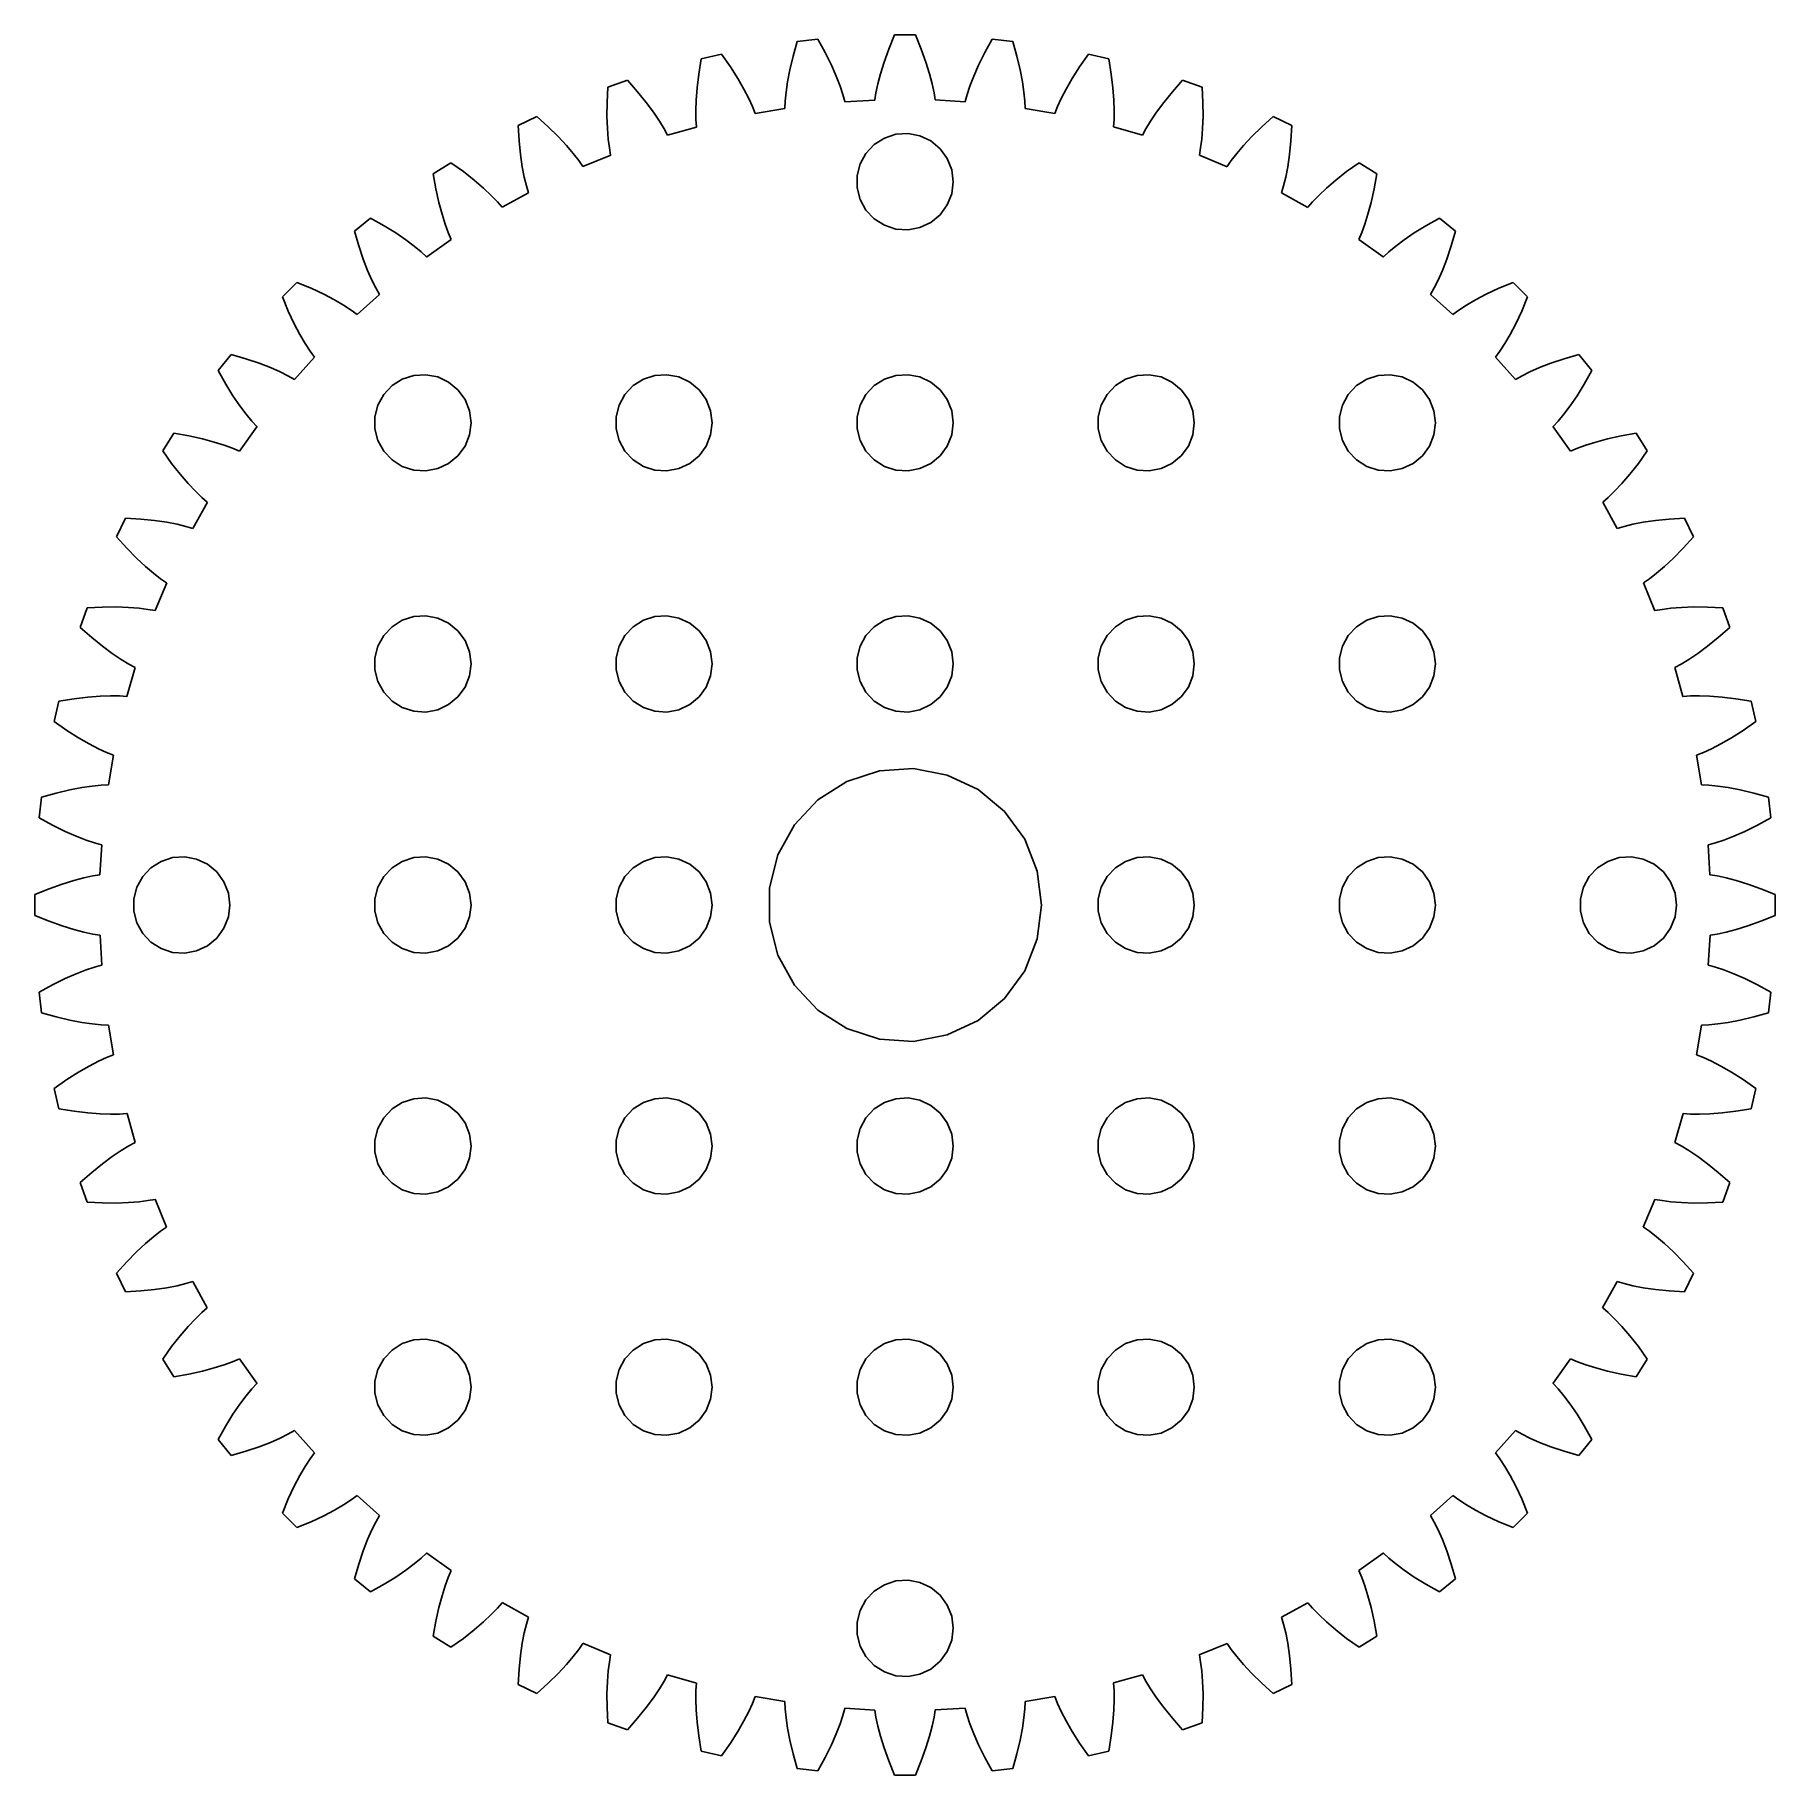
# Model space of a CAD drawing. Header units: metres. Extents: x -54 to 54, y -54 to 54.
import ezdxf

# ---------------------------------------------------------------- set-up
doc = ezdxf.new("R2010")
doc.units = ezdxf.units.M

msp = doc.modelspace()

# ---------------------------------------------------------------- linework, layer by layer
for p, q in [((-6.70052, 53.7258), (-6.96461, 52.8013)), ((-5.42256, 53.8698), (-6.70052, 53.7258)), ((-4.95938, 53.0272), (-5.42256, 53.8698)), ((-1.00896, 53.2491), (-1.29985, 52.4399)), ((-0.64302, 54.1382), (-1.00896, 53.2491)), ((0.64302, 54.1382), (-0.64302, 54.1382)), ((1.00896, 53.2491), (0.64302, 54.1382)), ((1.29985, 52.4399), (1.00896, 53.2491)), ((5.42256, 53.8698), (4.95938, 53.0272)), ((6.70052, 53.7258), (5.42256, 53.8698)), ((6.96461, 52.8013), (6.70052, 53.7258)), ((-12.6738, 52.6377), (-12.8327, 51.6895)), ((-11.42, 52.9239), (-12.6738, 52.6377)), ((-10.8654, 52.1385), (-11.42, 52.9239)), ((-10.4017, 51.4144), (-10.8654, 52.1385)), ((-6.96461, 52.8013), (-7.16307, 51.9646)), ((-4.57973, 52.2557), (-4.95938, 53.0272)), ((-4.27609, 51.5609), (-4.57973, 52.2557)), ((-1.29985, 52.4399), (-1.52377, 51.7155)), ((1.52377, 51.7155), (1.29985, 52.4399)), ((4.57973, 52.2557), (4.27609, 51.5609)), ((4.95938, 53.0272), (4.57973, 52.2557)), ((7.16307, 51.9646), (6.96461, 52.8013)), ((10.8654, 52.1385), (10.4017, 51.4144)), ((11.42, 52.9239), (10.8654, 52.1385)), ((12.6738, 52.6377), (11.42, 52.9239)), ((12.8327, 51.6895), (12.6738, 52.6377)), ((-17.2738, 51.3125), (-18.4876, 50.8877)), ((-16.6347, 50.5941), (-17.2738, 51.3125)), ((-12.8327, 51.6895), (-12.9362, 50.8359)), ((-10.0222, 50.7579), (-10.4017, 51.4144)), ((-7.30447, 51.2197), (-7.39758, 50.5697)), ((-7.16307, 51.9646), (-7.30447, 51.2197)), ((-4.04068, 50.9479), (-4.27609, 51.5609)), ((-3.86537, 50.4213), (-4.04068, 50.9479)), ((-1.68907, 51.08), (-1.80432, 50.5371)), ((-1.52377, 51.7155), (-1.68907, 51.08)), ((1.68907, 51.08), (1.52377, 51.7155)), ((1.80432, 50.5371), (1.68907, 51.08)), ((4.04068, 50.9479), (3.86537, 50.4213)), ((4.27609, 51.5609), (4.04068, 50.9479)), ((7.30447, 51.2197), (7.16307, 51.9646)), ((7.39758, 50.5697), (7.30447, 51.2197)), ((10.4017, 51.4144), (10.0222, 50.7579)), ((12.9362, 50.8359), (12.8327, 51.6895)), ((17.2738, 51.3125), (16.6347, 50.5941)), ((18.4876, 50.8877), (17.2738, 51.3125)), ((-18.5394, 49.9276), (-18.5467, 49.0678)), ((-18.4876, 50.8877), (-18.5394, 49.9276)), ((-16.0929, 49.9265), (-16.6347, 50.5941)), ((-15.6423, 49.3166), (-16.0929, 49.9265)), ((-12.9933, 50.0798), (-13.0131, 49.4234)), ((-12.9362, 50.8359), (-12.9933, 50.0798)), ((-9.71964, 50.1752), (-10.0222, 50.7579)), ((-9.48647, 49.6715), (-9.71964, 50.1752)), ((-7.45132, 50.0173), (-7.47479, 49.5645)), ((-7.39758, 50.5697), (-7.45132, 50.0173)), ((-3.74174, 49.9851), (-3.86537, 50.4213)), ((-3.7412, 49.9778), (-3.74174, 49.9851)), ((-1.87782, 50.0757), (-3.7412, 49.9778)), ((-1.80432, 50.5371), (-1.87834, 50.0898)), ((-1.87834, 50.0898), (-1.87782, 50.0757)), ((1.87834, 50.0898), (1.80432, 50.5371)), ((1.87807, 50.0824), (1.87834, 50.0898)), ((3.74069, 49.9711), (1.87807, 50.0824)), ((3.74174, 49.9851), (3.74069, 49.9711)), ((3.86537, 50.4213), (3.74174, 49.9851)), ((7.45132, 50.0173), (7.39758, 50.5697)), ((7.47479, 49.5645), (7.45132, 50.0173)), ((9.71964, 50.1752), (9.48647, 49.6715)), ((10.0222, 50.7579), (9.71964, 50.1752)), ((12.9933, 50.0798), (12.9362, 50.8359)), ((13.0131, 49.4234), (12.9933, 50.0798)), ((16.0929, 49.9265), (15.6423, 49.3166)), ((16.6347, 50.5941), (16.0929, 49.9265)), ((18.5394, 49.9276), (18.4876, 50.8877)), ((18.5467, 49.0678), (18.5394, 49.9276)), ((-22.9103, 49.0558), (-24.069, 48.4978)), ((-22.1949, 48.4135), (-22.9103, 49.0558)), ((-18.5467, 49.0678), (-18.5188, 48.3101)), ((-15.2764, 48.7714), (-15.6423, 49.3166)), ((-14.9883, 48.297), (-15.2764, 48.7714)), ((-13.0131, 49.4234), (-13.0046, 48.8685)), ((-13.0046, 48.8685), (-12.9773, 48.416)), ((-9.31477, 49.2519), (-9.48647, 49.6715)), ((-9.3134, 49.2447), (-9.31477, 49.2519)), ((-7.4727, 49.5506), (-9.3134, 49.2447)), ((-7.47479, 49.5645), (-7.4727, 49.5506)), ((7.47369, 49.5572), (7.47479, 49.5645)), ((9.31216, 49.2381), (7.47369, 49.5572)), ((9.31477, 49.2519), (9.31216, 49.2381)), ((9.48647, 49.6715), (9.31477, 49.2519)), ((12.9773, 48.416), (13.0046, 48.8685)), ((13.0046, 48.8685), (13.0131, 49.4234)), ((15.2764, 48.7714), (14.9883, 48.297)), ((15.6423, 49.3166), (15.2764, 48.7714)), ((18.5188, 48.3101), (18.5467, 49.0678)), ((22.9103, 49.0558), (22.1949, 48.4135)), ((24.069, 48.4978), (22.9103, 49.0558)), ((-24.069, 48.4978), (-24.0129, 47.538)), ((-21.5817, 47.8107), (-22.1949, 48.4135)), ((-21.0656, 47.2552), (-21.5817, 47.8107)), ((-18.5188, 48.3101), (-18.4649, 47.6557)), ((-18.4649, 47.6557), (-18.3944, 47.1052)), ((-14.7707, 47.8993), (-14.9883, 48.297)), ((-14.7685, 47.8922), (-14.7707, 47.8993)), ((-12.9736, 48.4024), (-14.7685, 47.8922)), ((-12.9773, 48.416), (-12.9736, 48.4024)), ((-1.91226, 47.3115), (-1.27733, 47.7145)), ((-1.27733, 47.7145), (-0.56213, 47.9469)), ((-0.56213, 47.9469), (0.18837, 47.9941)), ((0.18837, 47.9941), (0.92705, 47.8532)), ((0.92705, 47.8532), (1.60747, 47.533)), ((12.9754, 48.4088), (12.9773, 48.416)), ((14.7665, 47.8859), (12.9754, 48.4088)), ((14.7707, 47.8993), (14.7665, 47.8859)), ((14.9883, 48.297), (14.7707, 47.8993)), ((18.3944, 47.1052), (18.4649, 47.6557)), ((18.4649, 47.6557), (18.5188, 48.3101)), ((21.5817, 47.8107), (21.0656, 47.2552)), ((22.1949, 48.4135), (21.5817, 47.8107)), ((24.0129, 47.538), (24.069, 48.4978)), ((-24.0129, 47.538), (-23.9239, 46.6827)), ((-23.9239, 46.6827), (-23.8114, 45.9329)), ((-20.641, 46.7543), (-21.0656, 47.2552)), ((-20.3016, 46.3152), (-20.641, 46.7543)), ((-18.3114, 46.6455), (-20.0379, 45.9376)), ((-18.3944, 47.1052), (-18.3165, 46.6585)), ((-18.3165, 46.6585), (-18.3114, 46.6455)), ((-2.78932, 46.1044), (-2.42705, 46.7634)), ((-2.42705, 46.7634), (-1.91226, 47.3115)), ((1.60747, 47.533), (2.1869, 47.0536)), ((2.1869, 47.0536), (2.62891, 46.4453)), ((18.3138, 46.6517), (18.3165, 46.6585)), ((20.0352, 45.9314), (18.3138, 46.6517)), ((18.3165, 46.6585), (18.3944, 47.1052)), ((20.641, 46.7543), (20.3016, 46.3152)), ((21.0656, 47.2552), (20.641, 46.7543)), ((23.8114, 45.9329), (23.9239, 46.6827)), ((23.9239, 46.6827), (24.0129, 47.538)), ((-28.2588, 46.1822), (-29.3477, 45.498)), ((-29.3477, 45.498), (-29.1845, 44.5505)), ((-27.4759, 45.6241), (-28.2588, 46.1822)), ((-26.7991, 45.0937), (-27.4759, 45.6241)), ((-23.8114, 45.9329), (-23.6846, 45.2886)), ((-20.0408, 45.9443), (-20.3016, 46.3152)), ((-20.0379, 45.9376), (-20.0408, 45.9443)), ((-2.97633, 45.376), (-2.78932, 46.1044)), ((2.62891, 46.4453), (2.90575, 45.7461)), ((2.90575, 45.7461), (3, 45)), ((20.0408, 45.9443), (20.0352, 45.9314)), ((20.3016, 46.3152), (20.0408, 45.9443)), ((23.6846, 45.2886), (23.8114, 45.9329)), ((27.4759, 45.6241), (26.7991, 45.0937)), ((28.2588, 46.1822), (27.4759, 45.6241)), ((29.3477, 45.498), (28.2588, 46.1822)), ((29.1845, 44.5505), (29.3477, 45.498)), ((-29.1845, 44.5505), (-29.0003, 43.7106)), ((-26.2241, 44.5994), (-26.7991, 45.0937)), ((-25.746, 44.1493), (-26.2241, 44.5994)), ((-23.6846, 45.2886), (-23.5529, 44.7495)), ((-23.5529, 44.7495), (-23.4255, 44.3143)), ((-2.97633, 44.624), (-2.97633, 45.376)), ((-2.78932, 43.8956), (-2.97633, 44.624)), ((3, 45), (2.90575, 44.2539)), ((23.4255, 44.3143), (23.5529, 44.7495)), ((23.5529, 44.7495), (23.6846, 45.2886)), ((26.2241, 44.5994), (25.746, 44.1493)), ((26.7991, 45.0937), (26.2241, 44.5994)), ((29.0003, 43.7106), (29.1845, 44.5505)), ((-29.0003, 43.7106), (-28.8045, 42.978)), ((-25.3596, 43.7509), (-25.746, 44.1493)), ((-25.0589, 43.4116), (-25.3596, 43.7509)), ((-25.0552, 43.4052), (-25.0589, 43.4116)), ((-23.4189, 44.3019), (-25.0552, 43.4052)), ((-23.4255, 44.3143), (-23.4189, 44.3019)), ((-2.42705, 43.2366), (-2.78932, 43.8956)), ((2.62891, 43.5547), (2.1869, 42.9464)), ((2.90575, 44.2539), (2.62891, 43.5547)), ((23.422, 44.3078), (23.4255, 44.3143)), ((25.0519, 43.3994), (23.422, 44.3078)), ((25.0589, 43.4116), (25.0519, 43.3994)), ((25.3596, 43.7509), (25.0589, 43.4116)), ((25.746, 44.1493), (25.3596, 43.7509)), ((28.8045, 42.978), (29.0003, 43.7106)), ((-33.2519, 42.7278), (-34.2573, 41.926)), ((-32.4114, 42.2608), (-33.2519, 42.7278)), ((-31.6795, 41.8096), (-32.4114, 42.2608)), ((-28.8045, 42.978), (-28.6064, 42.352)), ((-28.6064, 42.352), (-28.4151, 41.831)), ((-1.91226, 42.6885), (-2.42705, 43.2366)), ((-1.27733, 42.2855), (-1.91226, 42.6885)), ((-0.56213, 42.0531), (-1.27733, 42.2855)), ((1.60747, 42.467), (0.92705, 42.1468)), ((2.1869, 42.9464), (1.60747, 42.467)), ((28.4151, 41.831), (28.6064, 42.352)), ((28.6064, 42.352), (28.8045, 42.978)), ((32.4114, 42.2608), (31.6795, 41.8096)), ((33.2519, 42.7278), (32.4114, 42.2608)), ((34.2573, 41.926), (33.2519, 42.7278)), ((-34.2573, 41.926), (-33.9891, 41.0027)), ((-31.0527, 41.3828), (-31.6795, 41.8096)), ((-30.5273, 40.9891), (-31.0527, 41.3828)), ((-28.2319, 41.4013), (-29.7576, 40.327)), ((-28.4151, 41.831), (-28.2398, 41.4129)), ((-28.2398, 41.4129), (-28.2319, 41.4013)), ((0.18837, 42.0059), (-0.56213, 42.0531)), ((0.92705, 42.1468), (0.18837, 42.0059)), ((28.2357, 41.4068), (28.2398, 41.4129)), ((29.7536, 40.3216), (28.2357, 41.4068)), ((28.2398, 41.4129), (28.4151, 41.831)), ((31.0527, 41.3828), (30.5273, 40.9891)), ((31.6795, 41.8096), (31.0527, 41.3828)), ((33.9891, 41.0027), (34.2573, 41.926)), ((-33.9891, 41.0027), (-33.712, 40.1887)), ((-33.712, 40.1887), (-33.4354, 39.4827)), ((-30.0987, 40.6365), (-30.5273, 40.9891)), ((-29.7619, 40.3329), (-30.0987, 40.6365)), ((-29.7576, 40.327), (-29.7619, 40.3329)), ((29.7619, 40.3329), (29.7536, 40.3216)), ((30.0987, 40.6365), (29.7619, 40.3329)), ((30.5273, 40.9891), (30.0987, 40.6365)), ((33.4354, 39.4827), (33.712, 40.1887)), ((33.712, 40.1887), (33.9891, 41.0027)), ((-33.4354, 39.4827), (-33.1684, 38.8828)), ((33.1684, 38.8828), (33.4354, 39.4827)), ((-37.8268, 38.7361), (-38.7361, 37.8268)), ((-36.9393, 38.3662), (-37.8268, 38.7361)), ((-36.1615, 37.9997), (-36.9393, 38.3662)), ((-35.4909, 37.6458), (-36.1615, 37.9997)), ((-32.6898, 37.98), (-34.0856, 36.7416)), ((-33.1684, 38.8828), (-32.92, 38.3865)), ((-32.92, 38.3865), (-32.699, 37.9906)), ((-32.699, 37.9906), (-32.6898, 37.98)), ((32.6942, 37.985), (32.699, 37.9906)), ((34.0811, 36.7367), (32.6942, 37.985)), ((32.699, 37.9906), (32.92, 38.3865)), ((32.92, 38.3865), (33.1684, 38.8828)), ((36.1615, 37.9997), (35.4909, 37.6458)), ((36.9393, 38.3662), (36.1615, 37.9997)), ((37.8268, 38.7361), (36.9393, 38.3662)), ((38.7361, 37.8268), (37.8268, 38.7361)), ((-38.7361, 37.8268), (-38.3662, 36.9393)), ((-38.3662, 36.9393), (-37.9997, 36.1615)), ((-34.9246, 37.3134), (-35.4909, 37.6458)), ((-34.4593, 37.011), (-34.9246, 37.3134)), ((-34.0906, 36.747), (-34.4593, 37.011)), ((34.4593, 37.011), (34.0906, 36.747)), ((34.9246, 37.3134), (34.4593, 37.011)), ((35.4909, 37.6458), (34.9246, 37.3134)), ((37.9997, 36.1615), (38.3662, 36.9393)), ((38.3662, 36.9393), (38.7361, 37.8268)), ((-37.9997, 36.1615), (-37.6458, 35.4909)), ((-34.0856, 36.7416), (-34.0906, 36.747)), ((34.0906, 36.747), (34.0811, 36.7367)), ((37.6458, 35.4909), (37.9997, 36.1615)), ((-37.6458, 35.4909), (-37.3134, 34.9246)), ((-37.3134, 34.9246), (-37.011, 34.4593)), ((37.011, 34.4593), (37.3134, 34.9246)), ((37.3134, 34.9246), (37.6458, 35.4909)), ((-41.926, 34.2573), (-42.7278, 33.2519)), ((-41.0027, 33.9891), (-41.926, 34.2573)), ((-40.1887, 33.712), (-41.0027, 33.9891)), ((-39.4827, 33.4354), (-40.1887, 33.712)), ((-36.7367, 34.0811), (-37.985, 32.6942)), ((-37.011, 34.4593), (-36.747, 34.0906)), ((-36.747, 34.0906), (-36.7367, 34.0811)), ((36.7416, 34.0856), (36.747, 34.0906)), ((37.98, 32.6898), (36.7416, 34.0856)), ((36.747, 34.0906), (37.011, 34.4593)), ((40.1887, 33.712), (39.4827, 33.4354)), ((41.0027, 33.9891), (40.1887, 33.712)), ((41.926, 34.2573), (41.0027, 33.9891)), ((42.7278, 33.2519), (41.926, 34.2573)), ((-42.7278, 33.2519), (-42.2608, 32.4114)), ((-38.8828, 33.1684), (-39.4827, 33.4354)), ((-38.3865, 32.92), (-38.8828, 33.1684)), ((-37.9906, 32.699), (-38.3865, 32.92)), ((-37.985, 32.6942), (-37.9906, 32.699)), ((-31.9123, 32.3115), (-31.2773, 32.7145)), ((-31.2773, 32.7145), (-30.5621, 32.9469)), ((-30.5621, 32.9469), (-29.8116, 32.9941)), ((-29.8116, 32.9941), (-29.0729, 32.8532)), ((-29.0729, 32.8532), (-28.3925, 32.533)), ((-28.3925, 32.533), (-27.8131, 32.0536)), ((-16.9123, 32.3115), (-16.2773, 32.7145)), ((-16.2773, 32.7145), (-15.5621, 32.9469)), ((-15.5621, 32.9469), (-14.8116, 32.9941)), ((-14.8116, 32.9941), (-14.0729, 32.8532)), ((-14.0729, 32.8532), (-13.3925, 32.533)), ((-13.3925, 32.533), (-12.8131, 32.0536)), ((-1.91226, 32.3115), (-1.27733, 32.7145)), ((-1.27733, 32.7145), (-0.56213, 32.9469)), ((-0.56213, 32.9469), (0.18837, 32.9941)), ((0.18837, 32.9941), (0.92705, 32.8532)), ((0.92705, 32.8532), (1.60747, 32.533)), ((1.60747, 32.533), (2.1869, 32.0536)), ((13.0877, 32.3115), (13.7227, 32.7145)), ((13.7227, 32.7145), (14.4379, 32.9469)), ((14.4379, 32.9469), (15.1884, 32.9941)), ((15.1884, 32.9941), (15.927, 32.8532)), ((15.927, 32.8532), (16.6075, 32.533)), ((16.6075, 32.533), (17.1869, 32.0536)), ((28.0877, 32.3115), (28.7227, 32.7145)), ((28.7227, 32.7145), (29.4379, 32.9469)), ((29.4379, 32.9469), (30.1884, 32.9941)), ((30.1884, 32.9941), (30.927, 32.8532)), ((30.927, 32.8532), (31.6075, 32.533)), ((31.6075, 32.533), (32.1869, 32.0536)), ((37.9906, 32.699), (37.98, 32.6898)), ((38.3865, 32.92), (37.9906, 32.699)), ((38.8828, 33.1684), (38.3865, 32.92)), ((39.4827, 33.4354), (38.8828, 33.1684)), ((42.2608, 32.4114), (42.7278, 33.2519)), ((-42.2608, 32.4114), (-41.8096, 31.6795)), ((-41.8096, 31.6795), (-41.3828, 31.0527)), ((-32.7893, 31.1044), (-32.427, 31.7634)), ((-32.427, 31.7634), (-31.9123, 32.3115)), ((-27.8131, 32.0536), (-27.3711, 31.4453)), ((-27.3711, 31.4453), (-27.0942, 30.7461)), ((-17.7893, 31.1044), (-17.427, 31.7634)), ((-17.427, 31.7634), (-16.9123, 32.3115)), ((-12.8131, 32.0536), (-12.3711, 31.4453)), ((-12.3711, 31.4453), (-12.0942, 30.7461)), ((-2.78932, 31.1044), (-2.42705, 31.7634)), ((-2.42705, 31.7634), (-1.91226, 32.3115)), ((2.1869, 32.0536), (2.62891, 31.4453)), ((2.62891, 31.4453), (2.90575, 30.7461)), ((12.2107, 31.1044), (12.5729, 31.7634)), ((12.5729, 31.7634), (13.0877, 32.3115)), ((17.1869, 32.0536), (17.6289, 31.4453)), ((17.6289, 31.4453), (17.9057, 30.7461)), ((27.2107, 31.1044), (27.5729, 31.7634)), ((27.5729, 31.7634), (28.0877, 32.3115)), ((32.1869, 32.0536), (32.6289, 31.4453)), ((32.6289, 31.4453), (32.9057, 30.7461)), ((41.3828, 31.0527), (41.8096, 31.6795)), ((41.8096, 31.6795), (42.2608, 32.4114)), ((-41.3828, 31.0527), (-40.9891, 30.5273)), ((-40.9891, 30.5273), (-40.6365, 30.0987)), ((-32.9763, 30.376), (-32.7893, 31.1044)), ((-32.9763, 29.624), (-32.9763, 30.376)), ((-27.0942, 30.7461), (-27, 30)), ((-17.9763, 30.376), (-17.7893, 31.1044)), ((-17.9763, 29.624), (-17.9763, 30.376)), ((-12.0942, 30.7461), (-12, 30)), ((-2.97633, 30.376), (-2.78932, 31.1044)), ((-2.97633, 29.624), (-2.97633, 30.376)), ((2.90575, 30.7461), (3, 30)), ((12.0237, 30.376), (12.2107, 31.1044)), ((12.0237, 29.624), (12.0237, 30.376)), ((17.9057, 30.7461), (18, 30)), ((27.0237, 30.376), (27.2107, 31.1044)), ((27.0237, 29.624), (27.0237, 30.376)), ((32.9057, 30.7461), (33, 30)), ((40.6365, 30.0987), (40.9891, 30.5273)), ((40.9891, 30.5273), (41.3828, 31.0527)), ((-45.498, 29.3477), (-46.1822, 28.2588)), ((-44.5505, 29.1845), (-45.498, 29.3477)), ((-40.3216, 29.7536), (-41.4068, 28.2357)), ((-40.6365, 30.0987), (-40.3329, 29.7619)), ((-40.3329, 29.7619), (-40.3216, 29.7536)), ((-32.7893, 28.8956), (-32.9763, 29.624)), ((-27.0942, 29.2539), (-27.3711, 28.5547)), ((-27, 30), (-27.0942, 29.2539)), ((-17.7893, 28.8956), (-17.9763, 29.624)), ((-12.0942, 29.2539), (-12.3711, 28.5547)), ((-12, 30), (-12.0942, 29.2539)), ((-2.78932, 28.8956), (-2.97633, 29.624)), ((2.90575, 29.2539), (2.62891, 28.5547)), ((3, 30), (2.90575, 29.2539)), ((12.2107, 28.8956), (12.0237, 29.624)), ((17.9057, 29.2539), (17.6289, 28.5547)), ((18, 30), (17.9057, 29.2539)), ((27.2107, 28.8956), (27.0237, 29.624)), ((32.9057, 29.2539), (32.6289, 28.5547)), ((33, 30), (32.9057, 29.2539)), ((40.327, 29.7576), (40.3329, 29.7619)), ((41.4013, 28.2319), (40.327, 29.7576)), ((40.3329, 29.7619), (40.6365, 30.0987)), ((45.498, 29.3477), (44.5505, 29.1845)), ((46.1822, 28.2588), (45.498, 29.3477)), ((-46.1822, 28.2588), (-45.6241, 27.4759)), ((-43.7106, 29.0003), (-44.5505, 29.1845)), ((-42.978, 28.8045), (-43.7106, 29.0003)), ((-42.352, 28.6064), (-42.978, 28.8045)), ((-41.831, 28.4151), (-42.352, 28.6064)), ((-41.4129, 28.2398), (-41.831, 28.4151)), ((-41.4068, 28.2357), (-41.4129, 28.2398)), ((-32.427, 28.2366), (-32.7893, 28.8956)), ((-31.9123, 27.6884), (-32.427, 28.2366)), ((-27.3711, 28.5547), (-27.8131, 27.9464)), ((-17.427, 28.2366), (-17.7893, 28.8956)), ((-16.9123, 27.6884), (-17.427, 28.2366)), ((-12.3711, 28.5547), (-12.8131, 27.9464)), ((-2.42705, 28.2366), (-2.78932, 28.8956)), ((-1.91226, 27.6884), (-2.42705, 28.2366)), ((2.62891, 28.5547), (2.1869, 27.9464)), ((12.5729, 28.2366), (12.2107, 28.8956)), ((13.0877, 27.6884), (12.5729, 28.2366)), ((17.6289, 28.5547), (17.1869, 27.9464)), ((27.5729, 28.2366), (27.2107, 28.8956)), ((28.0877, 27.6884), (27.5729, 28.2366)), ((32.6289, 28.5547), (32.1869, 27.9464)), ((41.4129, 28.2398), (41.4013, 28.2319)), ((41.831, 28.4151), (41.4129, 28.2398)), ((42.352, 28.6064), (41.831, 28.4151)), ((42.978, 28.8045), (42.352, 28.6064)), ((43.7106, 29.0003), (42.978, 28.8045)), ((44.5505, 29.1845), (43.7106, 29.0003)), ((45.6241, 27.4759), (46.1822, 28.2588)), ((-45.6241, 27.4759), (-45.0937, 26.7991)), ((-31.2773, 27.2855), (-31.9123, 27.6884)), ((-30.5621, 27.0531), (-31.2773, 27.2855)), ((-29.0729, 27.1468), (-29.8116, 27.0059)), ((-28.3925, 27.467), (-29.0729, 27.1468)), ((-27.8131, 27.9464), (-28.3925, 27.467)), ((-16.2773, 27.2855), (-16.9123, 27.6884)), ((-15.5621, 27.0531), (-16.2773, 27.2855)), ((-14.0729, 27.1468), (-14.8116, 27.0059)), ((-13.3925, 27.467), (-14.0729, 27.1468)), ((-12.8131, 27.9464), (-13.3925, 27.467)), ((-1.27733, 27.2855), (-1.91226, 27.6884)), ((-0.56213, 27.0531), (-1.27733, 27.2855)), ((0.92705, 27.1468), (0.18837, 27.0059)), ((1.60747, 27.467), (0.92705, 27.1468)), ((2.1869, 27.9464), (1.60747, 27.467)), ((13.7227, 27.2855), (13.0877, 27.6884)), ((14.4379, 27.0531), (13.7227, 27.2855)), ((15.927, 27.1468), (15.1884, 27.0059)), ((16.6075, 27.467), (15.927, 27.1468)), ((17.1869, 27.9464), (16.6075, 27.467)), ((28.7227, 27.2855), (28.0877, 27.6884)), ((29.4379, 27.0531), (28.7227, 27.2855)), ((30.927, 27.1468), (30.1884, 27.0059)), ((31.6075, 27.467), (30.927, 27.1468)), ((32.1869, 27.9464), (31.6075, 27.467)), ((45.0937, 26.7991), (45.6241, 27.4759)), ((-45.0937, 26.7991), (-44.5994, 26.2241)), ((-44.5994, 26.2241), (-44.1493, 25.746)), ((-29.8116, 27.0059), (-30.5621, 27.0531)), ((-14.8116, 27.0059), (-15.5621, 27.0531)), ((0.18837, 27.0059), (-0.56213, 27.0531)), ((15.1884, 27.0059), (14.4379, 27.0531)), ((30.1884, 27.0059), (29.4379, 27.0531)), ((44.1493, 25.746), (44.5994, 26.2241)), ((44.5994, 26.2241), (45.0937, 26.7991)), ((-43.3994, 25.0519), (-44.3078, 23.422)), ((-44.1493, 25.746), (-43.7509, 25.3596)), ((-43.7509, 25.3596), (-43.4116, 25.0589)), ((-43.4116, 25.0589), (-43.3994, 25.0519)), ((43.4052, 25.0552), (43.4116, 25.0589)), ((44.3019, 23.4189), (43.4052, 25.0552)), ((43.4116, 25.0589), (43.7509, 25.3596)), ((43.7509, 25.3596), (44.1493, 25.746)), ((-48.4978, 24.069), (-49.0558, 22.9103)), ((-47.538, 24.0129), (-48.4978, 24.069)), ((-46.6827, 23.9239), (-47.538, 24.0129)), ((-45.9329, 23.8114), (-46.6827, 23.9239)), ((46.6827, 23.9239), (45.9329, 23.8114)), ((47.538, 24.0129), (46.6827, 23.9239)), ((48.4978, 24.069), (47.538, 24.0129)), ((49.0558, 22.9103), (48.4978, 24.069)), ((-49.0558, 22.9103), (-48.4135, 22.1949)), ((-45.2886, 23.6846), (-45.9329, 23.8114)), ((-44.7495, 23.5529), (-45.2886, 23.6846)), ((-44.3143, 23.4255), (-44.7495, 23.5529)), ((-44.3078, 23.422), (-44.3143, 23.4255)), ((44.3143, 23.4255), (44.3019, 23.4189)), ((44.7495, 23.5529), (44.3143, 23.4255)), ((45.2886, 23.6846), (44.7495, 23.5529)), ((45.9329, 23.8114), (45.2886, 23.6846)), ((48.4135, 22.1949), (49.0558, 22.9103)), ((-48.4135, 22.1949), (-47.8107, 21.5817)), ((47.8107, 21.5817), (48.4135, 22.1949)), ((-47.8107, 21.5817), (-47.2552, 21.0656)), ((-47.2552, 21.0656), (-46.7543, 20.641)), ((-46.7543, 20.641), (-46.3152, 20.3016)), ((46.3152, 20.3016), (46.7543, 20.641)), ((46.7543, 20.641), (47.2552, 21.0656)), ((47.2552, 21.0656), (47.8107, 21.5817)), ((-45.9314, 20.0352), (-46.6517, 18.3138)), ((-46.3152, 20.3016), (-45.9443, 20.0408)), ((-45.9443, 20.0408), (-45.9314, 20.0352)), ((45.9376, 20.0379), (45.9443, 20.0408)), ((46.6455, 18.3114), (45.9376, 20.0379)), ((45.9443, 20.0408), (46.3152, 20.3016)), ((-50.8877, 18.4876), (-51.3125, 17.2738)), ((-49.9276, 18.5394), (-50.8877, 18.4876)), ((-49.0678, 18.5467), (-49.9276, 18.5394)), ((-48.3101, 18.5188), (-49.0678, 18.5467)), ((-47.6557, 18.4649), (-48.3101, 18.5188)), ((-47.1052, 18.3944), (-47.6557, 18.4649)), ((47.6557, 18.4649), (47.1052, 18.3944)), ((48.3101, 18.5188), (47.6557, 18.4649)), ((49.0678, 18.5467), (48.3101, 18.5188)), ((49.9276, 18.5394), (49.0678, 18.5467)), ((50.8877, 18.4876), (49.9276, 18.5394)), ((51.3125, 17.2738), (50.8877, 18.4876)), ((-46.6585, 18.3165), (-47.1052, 18.3944)), ((-46.6517, 18.3138), (-46.6585, 18.3165)), ((-31.9123, 17.3115), (-31.2773, 17.7145)), ((-31.2773, 17.7145), (-30.5621, 17.9469)), ((-30.5621, 17.9469), (-29.8116, 17.9941)), ((-29.8116, 17.9941), (-29.0729, 17.8532)), ((-29.0729, 17.8532), (-28.3925, 17.533)), ((-28.3925, 17.533), (-27.8131, 17.0536)), ((-16.9123, 17.3115), (-16.2773, 17.7145)), ((-16.2773, 17.7145), (-15.5621, 17.9469)), ((-15.5621, 17.9469), (-14.8116, 17.9941)), ((-14.8116, 17.9941), (-14.0729, 17.8532)), ((-14.0729, 17.8532), (-13.3925, 17.533)), ((-13.3925, 17.533), (-12.8131, 17.0536)), ((-1.91226, 17.3115), (-1.27733, 17.7145)), ((-1.27733, 17.7145), (-0.56213, 17.9469)), ((-0.56213, 17.9469), (0.18837, 17.9941)), ((0.18837, 17.9941), (0.92705, 17.8532)), ((0.92705, 17.8532), (1.60747, 17.533)), ((1.60747, 17.533), (2.1869, 17.0536)), ((13.0877, 17.3115), (13.7227, 17.7145)), ((13.7227, 17.7145), (14.4379, 17.9469)), ((14.4379, 17.9469), (15.1884, 17.9941)), ((15.1884, 17.9941), (15.927, 17.8532)), ((15.927, 17.8532), (16.6075, 17.533)), ((16.6075, 17.533), (17.1869, 17.0536)), ((28.0877, 17.3115), (28.7227, 17.7145)), ((28.7227, 17.7145), (29.4379, 17.9469)), ((29.4379, 17.9469), (30.1884, 17.9941)), ((30.1884, 17.9941), (30.927, 17.8532)), ((30.927, 17.8532), (31.6075, 17.533)), ((31.6075, 17.533), (32.1869, 17.0536)), ((46.6585, 18.3165), (46.6455, 18.3114)), ((47.1052, 18.3944), (46.6585, 18.3165)), ((-51.3125, 17.2738), (-50.5941, 16.6347)), ((-50.5941, 16.6347), (-49.9265, 16.0929)), ((-32.7893, 16.1044), (-32.427, 16.7634)), ((-32.427, 16.7634), (-31.9123, 17.3115)), ((-27.8131, 17.0536), (-27.3711, 16.4453)), ((-27.3711, 16.4453), (-27.0942, 15.7461)), ((-17.7893, 16.1044), (-17.427, 16.7634)), ((-17.427, 16.7634), (-16.9123, 17.3115)), ((-12.8131, 17.0536), (-12.3711, 16.4453)), ((-12.3711, 16.4453), (-12.0942, 15.7461)), ((-2.78932, 16.1044), (-2.42705, 16.7634)), ((-2.42705, 16.7634), (-1.91226, 17.3115)), ((2.1869, 17.0536), (2.62891, 16.4453)), ((2.62891, 16.4453), (2.90575, 15.7461)), ((12.2107, 16.1044), (12.5729, 16.7634)), ((12.5729, 16.7634), (13.0877, 17.3115)), ((17.1869, 17.0536), (17.6289, 16.4453)), ((17.6289, 16.4453), (17.9057, 15.7461)), ((27.2107, 16.1044), (27.5729, 16.7634)), ((27.5729, 16.7634), (28.0877, 17.3115)), ((32.1869, 17.0536), (32.6289, 16.4453)), ((32.6289, 16.4453), (32.9057, 15.7461)), ((49.9265, 16.0929), (50.5941, 16.6347)), ((50.5941, 16.6347), (51.3125, 17.2738)), ((-49.9265, 16.0929), (-49.3166, 15.6423)), ((-49.3166, 15.6423), (-48.7714, 15.2764)), ((-48.7714, 15.2764), (-48.297, 14.9883)), ((-32.9763, 15.376), (-32.7893, 16.1044)), ((-32.9763, 14.624), (-32.9763, 15.376)), ((-27.0942, 15.7461), (-27, 15)), ((-17.9763, 15.376), (-17.7893, 16.1044)), ((-17.9763, 14.624), (-17.9763, 15.376)), ((-12.0942, 15.7461), (-12, 15)), ((-2.97633, 15.376), (-2.78932, 16.1044)), ((-2.97633, 14.624), (-2.97633, 15.376)), ((2.90575, 15.7461), (3, 15)), ((12.0237, 15.376), (12.2107, 16.1044)), ((12.0237, 14.624), (12.0237, 15.376)), ((17.9057, 15.7461), (18, 15)), ((27.0237, 15.376), (27.2107, 16.1044)), ((27.0237, 14.624), (27.0237, 15.376)), ((32.9057, 15.7461), (33, 15)), ((48.297, 14.9883), (48.7714, 15.2764)), ((48.7714, 15.2764), (49.3166, 15.6423)), ((49.3166, 15.6423), (49.9265, 16.0929)), ((-47.8859, 14.7665), (-48.4088, 12.9754)), ((-48.297, 14.9883), (-47.8993, 14.7707)), ((-47.8993, 14.7707), (-47.8859, 14.7665)), ((-32.7893, 13.8956), (-32.9763, 14.624)), ((-27.0942, 14.2539), (-27.3711, 13.5547)), ((-27, 15), (-27.0942, 14.2539)), ((-17.7893, 13.8956), (-17.9763, 14.624)), ((-12.0942, 14.2539), (-12.3711, 13.5547)), ((-12, 15), (-12.0942, 14.2539)), ((-2.78932, 13.8956), (-2.97633, 14.624)), ((2.90575, 14.2539), (2.62891, 13.5547)), ((3, 15), (2.90575, 14.2539)), ((12.2107, 13.8956), (12.0237, 14.624)), ((17.9057, 14.2539), (17.6289, 13.5547)), ((18, 15), (17.9057, 14.2539)), ((27.2107, 13.8956), (27.0237, 14.624)), ((32.9057, 14.2539), (32.6289, 13.5547)), ((33, 15), (32.9057, 14.2539)), ((47.8922, 14.7685), (47.8993, 14.7707)), ((48.4024, 12.9736), (47.8922, 14.7685)), ((47.8993, 14.7707), (48.297, 14.9883)), ((-50.0798, 12.9933), (-50.8359, 12.9362)), ((-49.4234, 13.0131), (-50.0798, 12.9933)), ((-48.8685, 13.0046), (-49.4234, 13.0131)), ((-48.416, 12.9773), (-48.8685, 13.0046)), ((-32.427, 13.2366), (-32.7893, 13.8956)), ((-31.9123, 12.6884), (-32.427, 13.2366)), ((-27.3711, 13.5547), (-27.8131, 12.9464)), ((-17.427, 13.2366), (-17.7893, 13.8956)), ((-16.9123, 12.6884), (-17.427, 13.2366)), ((-12.3711, 13.5547), (-12.8131, 12.9464)), ((-2.42705, 13.2366), (-2.78932, 13.8956)), ((-1.91226, 12.6884), (-2.42705, 13.2366)), ((2.62891, 13.5547), (2.1869, 12.9464)), ((12.5729, 13.2366), (12.2107, 13.8956)), ((13.0877, 12.6884), (12.5729, 13.2366)), ((17.6289, 13.5547), (17.1869, 12.9464)), ((27.5729, 13.2366), (27.2107, 13.8956)), ((28.0877, 12.6884), (27.5729, 13.2366)), ((32.6289, 13.5547), (32.1869, 12.9464)), ((48.8685, 13.0046), (48.416, 12.9773)), ((49.4234, 13.0131), (48.8685, 13.0046)), ((50.0798, 12.9933), (49.4234, 13.0131)), ((50.8359, 12.9362), (50.0798, 12.9933)), ((-52.6377, 12.6738), (-52.9239, 11.42)), ((-51.6895, 12.8327), (-52.6377, 12.6738)), ((-50.8359, 12.9362), (-51.6895, 12.8327)), ((-48.4088, 12.9754), (-48.416, 12.9773)), ((-31.2773, 12.2855), (-31.9123, 12.6884)), ((-30.5621, 12.0531), (-31.2773, 12.2855)), ((-29.8116, 12.0059), (-30.5621, 12.0531)), ((-29.0729, 12.1468), (-29.8116, 12.0059)), ((-28.3925, 12.467), (-29.0729, 12.1468)), ((-27.8131, 12.9464), (-28.3925, 12.467)), ((-16.2773, 12.2855), (-16.9123, 12.6884)), ((-15.5621, 12.0531), (-16.2773, 12.2855)), ((-14.8116, 12.0059), (-15.5621, 12.0531)), ((-14.0729, 12.1468), (-14.8116, 12.0059)), ((-13.3925, 12.467), (-14.0729, 12.1468)), ((-12.8131, 12.9464), (-13.3925, 12.467)), ((-1.27733, 12.2855), (-1.91226, 12.6884)), ((-0.56213, 12.0531), (-1.27733, 12.2855)), ((0.18837, 12.0059), (-0.56213, 12.0531)), ((0.92705, 12.1468), (0.18837, 12.0059)), ((1.60747, 12.467), (0.92705, 12.1468)), ((2.1869, 12.9464), (1.60747, 12.467)), ((13.7227, 12.2855), (13.0877, 12.6884)), ((14.4379, 12.0531), (13.7227, 12.2855)), ((15.1884, 12.0059), (14.4379, 12.0531)), ((15.927, 12.1468), (15.1884, 12.0059)), ((16.6075, 12.467), (15.927, 12.1468)), ((17.1869, 12.9464), (16.6075, 12.467)), ((28.7227, 12.2855), (28.0877, 12.6884)), ((29.4379, 12.0531), (28.7227, 12.2855)), ((30.1884, 12.0059), (29.4379, 12.0531)), ((30.927, 12.1468), (30.1884, 12.0059)), ((31.6075, 12.467), (30.927, 12.1468)), ((32.1869, 12.9464), (31.6075, 12.467)), ((48.416, 12.9773), (48.4024, 12.9736)), ((51.6895, 12.8327), (50.8359, 12.9362)), ((52.6377, 12.6738), (51.6895, 12.8327)), ((52.9239, 11.42), (52.6377, 12.6738)), ((-52.9239, 11.42), (-52.1385, 10.8654)), ((-52.1385, 10.8654), (-51.4144, 10.4017)), ((51.4144, 10.4017), (52.1385, 10.8654)), ((52.1385, 10.8654), (52.9239, 11.42)), ((-51.4144, 10.4017), (-50.7579, 10.0222)), ((-50.7579, 10.0222), (-50.1752, 9.71964)), ((50.1752, 9.71964), (50.7579, 10.0222)), ((50.7579, 10.0222), (51.4144, 10.4017)), ((-50.1752, 9.71964), (-49.6715, 9.48647)), ((-49.6715, 9.48647), (-49.2519, 9.31477)), ((-49.2381, 9.31216), (-49.5572, 7.47369)), ((-49.2519, 9.31477), (-49.2381, 9.31216)), ((49.2447, 9.3134), (49.2519, 9.31477)), ((49.5506, 7.4727), (49.2447, 9.3134)), ((49.2519, 9.31477), (49.6715, 9.48647)), ((49.6715, 9.48647), (50.1752, 9.71964)), ((-5.41809, 6.54936), (-3.61911, 7.69102)), ((-3.61911, 7.69102), (-1.59273, 8.34944)), ((-1.59273, 8.34944), (0.53371, 8.48322)), ((0.53371, 8.48322), (2.62663, 8.08397)), ((2.62663, 8.08397), (4.55452, 7.17677)), ((-53.7258, 6.70052), (-53.8698, 5.42256)), ((-52.8013, 6.96461), (-53.7258, 6.70052)), ((-51.9646, 7.16307), (-52.8013, 6.96461)), ((-51.2197, 7.30447), (-51.9646, 7.16307)), ((-50.5697, 7.39758), (-51.2197, 7.30447)), ((-50.0173, 7.45132), (-50.5697, 7.39758)), ((-49.5645, 7.47479), (-50.0173, 7.45132)), ((-49.5572, 7.47369), (-49.5645, 7.47479)), ((-6.87663, 4.99617), (-5.41809, 6.54936)), ((4.55452, 7.17677), (6.19623, 5.81865)), ((49.5645, 7.47479), (49.5506, 7.4727)), ((50.0173, 7.45132), (49.5645, 7.47479)), ((50.5697, 7.39758), (50.0173, 7.45132)), ((51.2197, 7.30447), (50.5697, 7.39758)), ((51.9646, 7.16307), (51.2197, 7.30447)), ((52.8013, 6.96461), (51.9646, 7.16307)), ((53.7258, 6.70052), (52.8013, 6.96461)), ((53.8698, 5.42256), (53.7258, 6.70052)), ((-53.8698, 5.42256), (-53.0272, 4.95938)), ((6.19623, 5.81865), (7.44859, 4.09489)), ((53.0272, 4.95938), (53.8698, 5.42256)), ((-53.0272, 4.95938), (-52.2557, 4.57973)), ((-52.2557, 4.57973), (-51.5609, 4.27609)), ((-7.90309, 3.12904), (-6.87663, 4.99617)), ((51.5609, 4.27609), (52.2557, 4.57973)), ((52.2557, 4.57973), (53.0272, 4.95938)), ((-51.5609, 4.27609), (-50.9479, 4.04068)), ((-50.9479, 4.04068), (-50.4213, 3.86537)), ((-50.4213, 3.86537), (-49.9851, 3.74174)), ((-49.9711, 3.74069), (-50.0824, 1.87807)), ((-49.9851, 3.74174), (-49.9711, 3.74069)), ((7.44859, 4.09489), (8.23296, 2.11386)), ((49.9778, 3.7412), (49.9851, 3.74174)), ((50.0757, 1.87782), (49.9778, 3.7412)), ((49.9851, 3.74174), (50.4213, 3.86537)), ((50.4213, 3.86537), (50.9479, 4.04068)), ((50.9479, 4.04068), (51.5609, 4.27609)), ((-47.427, 1.76335), (-46.9123, 2.31154)), ((-46.9123, 2.31154), (-46.2773, 2.71448)), ((-46.2773, 2.71448), (-45.5621, 2.94685)), ((-45.5621, 2.94685), (-44.8116, 2.99408)), ((-44.8116, 2.99408), (-44.0729, 2.85316)), ((-44.0729, 2.85316), (-43.3925, 2.53297)), ((-43.3925, 2.53297), (-42.8131, 2.05363)), ((-32.427, 1.76335), (-31.9123, 2.31154)), ((-31.9123, 2.31154), (-31.2773, 2.71448)), ((-31.2773, 2.71448), (-30.5621, 2.94685)), ((-30.5621, 2.94685), (-29.8116, 2.99408)), ((-29.8116, 2.99408), (-29.0729, 2.85316)), ((-29.0729, 2.85316), (-28.3925, 2.53297)), ((-28.3925, 2.53297), (-27.8131, 2.05363)), ((-17.427, 1.76335), (-16.9123, 2.31154)), ((-16.9123, 2.31154), (-16.2773, 2.71448)), ((-16.2773, 2.71448), (-15.5621, 2.94685)), ((-15.5621, 2.94685), (-14.8116, 2.99408)), ((-14.8116, 2.99408), (-14.0729, 2.85316)), ((-14.0729, 2.85316), (-13.3925, 2.53297)), ((-13.3925, 2.53297), (-12.8131, 2.05363)), ((-8.43297, 1.06532), (-7.90309, 3.12904)), ((12.5729, 1.76335), (13.0877, 2.31154)), ((13.0877, 2.31154), (13.7227, 2.71448)), ((13.7227, 2.71448), (14.4379, 2.94685)), ((14.4379, 2.94685), (15.1884, 2.99408)), ((15.1884, 2.99408), (15.927, 2.85316)), ((15.927, 2.85316), (16.6075, 2.53297)), ((16.6075, 2.53297), (17.1869, 2.05363)), ((27.5729, 1.76335), (28.0877, 2.31154)), ((28.0877, 2.31154), (28.7227, 2.71448)), ((28.7227, 2.71448), (29.4379, 2.94685)), ((29.4379, 2.94685), (30.1884, 2.99408)), ((30.1884, 2.99408), (30.927, 2.85316)), ((30.927, 2.85316), (31.6075, 2.53297)), ((31.6075, 2.53297), (32.1869, 2.05363)), ((42.5729, 1.76335), (43.0877, 2.31154)), ((43.0877, 2.31154), (43.7227, 2.71448)), ((43.7227, 2.71448), (44.4379, 2.94685)), ((44.4379, 2.94685), (45.1884, 2.99408)), ((45.1884, 2.99408), (45.927, 2.85316)), ((45.927, 2.85316), (46.6075, 2.53297)), ((46.6075, 2.53297), (47.1869, 2.05363)), ((-52.4399, 1.29985), (-53.2491, 1.00896)), ((-51.7155, 1.52377), (-52.4399, 1.29985)), ((-51.08, 1.68907), (-51.7155, 1.52377)), ((-50.5371, 1.80432), (-51.08, 1.68907)), ((-50.0898, 1.87834), (-50.5371, 1.80432)), ((-50.0824, 1.87807), (-50.0898, 1.87834)), ((-47.9763, 0.37599), (-47.7893, 1.10437)), ((-47.7893, 1.10437), (-47.427, 1.76335)), ((-42.8131, 2.05363), (-42.3711, 1.44525)), ((-42.3711, 1.44525), (-42.0942, 0.74606)), ((-32.9763, 0.37599), (-32.7893, 1.10437)), ((-32.7893, 1.10437), (-32.427, 1.76335)), ((-27.8131, 2.05363), (-27.3711, 1.44525)), ((-27.3711, 1.44525), (-27.0942, 0.74606)), ((-17.9763, 0.37599), (-17.7893, 1.10437)), ((-17.7893, 1.10437), (-17.427, 1.76335)), ((-12.8131, 2.05363), (-12.3711, 1.44525)), ((-12.3711, 1.44525), (-12.0942, 0.74606)), ((8.23296, 2.11386), (8.5, 0)), ((12.0237, 0.37599), (12.2107, 1.10437)), ((12.2107, 1.10437), (12.5729, 1.76335)), ((17.1869, 2.05363), (17.6289, 1.44525)), ((17.6289, 1.44525), (17.9057, 0.74606)), ((27.0237, 0.37599), (27.2107, 1.10437)), ((27.2107, 1.10437), (27.5729, 1.76335)), ((32.1869, 2.05363), (32.6289, 1.44525)), ((32.6289, 1.44525), (32.9057, 0.74606)), ((42.0237, 0.37599), (42.2107, 1.10437)), ((42.2107, 1.10437), (42.5729, 1.76335)), ((47.1869, 2.05363), (47.6289, 1.44525)), ((47.6289, 1.44525), (47.9057, 0.74606)), ((50.0898, 1.87834), (50.0757, 1.87782)), ((50.5371, 1.80432), (50.0898, 1.87834)), ((51.08, 1.68907), (50.5371, 1.80432)), ((51.7155, 1.52377), (51.08, 1.68907)), ((52.4399, 1.29985), (51.7155, 1.52377)), ((53.2491, 1.00896), (52.4399, 1.29985)), ((-53.2491, 1.00896), (-54.1382, 0.64302)), ((-54.1382, 0.64302), (-54.1382, -0.64302)), ((-47.9763, -0.37599), (-47.9763, 0.37599)), ((-42.0942, 0.74606), (-42, 0)), ((-42, 0), (-42.0942, -0.74606)), ((-32.9763, -0.37599), (-32.9763, 0.37599)), ((-27.0942, 0.74606), (-27, 0)), ((-27, 0), (-27.0942, -0.74606)), ((-17.9763, -0.37599), (-17.9763, 0.37599)), ((-12.0942, 0.74606), (-12, 0)), ((-12, 0), (-12.0942, -0.74606)), ((-8.43297, -1.06532), (-8.43297, 1.06532)), ((8.5, 0), (8.23296, -2.11386)), ((12.0237, -0.37599), (12.0237, 0.37599)), ((17.9057, 0.74606), (18, 0)), ((18, 0), (17.9057, -0.74606)), ((27.0237, -0.37599), (27.0237, 0.37599)), ((32.9057, 0.74606), (33, 0)), ((33, 0), (32.9057, -0.74606)), ((42.0237, -0.37599), (42.0237, 0.37599)), ((47.9057, 0.74606), (48, 0)), ((48, 0), (47.9057, -0.74606)), ((54.1382, 0.64302), (53.2491, 1.00896)), ((54.1382, -0.64302), (54.1382, 0.64302)), ((-54.1382, -0.64302), (-53.2491, -1.00896)), ((-53.2491, -1.00896), (-52.4399, -1.29985)), ((-47.7893, -1.10437), (-47.9763, -0.37599)), ((-42.0942, -0.74606), (-42.3711, -1.44525)), ((-32.7893, -1.10437), (-32.9763, -0.37599)), ((-27.0942, -0.74606), (-27.3711, -1.44525)), ((-17.7893, -1.10437), (-17.9763, -0.37599)), ((-12.0942, -0.74606), (-12.3711, -1.44525)), ((-7.90309, -3.12904), (-8.43297, -1.06532)), ((12.2107, -1.10437), (12.0237, -0.37599)), ((17.9057, -0.74606), (17.6289, -1.44525)), ((27.2107, -1.10437), (27.0237, -0.37599)), ((32.9057, -0.74606), (32.6289, -1.44525)), ((42.2107, -1.10437), (42.0237, -0.37599)), ((47.9057, -0.74606), (47.6289, -1.44525)), ((52.4399, -1.29985), (53.2491, -1.00896)), ((53.2491, -1.00896), (54.1382, -0.64302)), ((-52.4399, -1.29985), (-51.7155, -1.52377)), ((-51.7155, -1.52377), (-51.08, -1.68907)), ((-51.08, -1.68907), (-50.5371, -1.80432)), ((-50.5371, -1.80432), (-50.0898, -1.87834)), ((-50.0898, -1.87834), (-50.0757, -1.87782)), ((-50.0757, -1.87782), (-49.9778, -3.7412)), ((-47.427, -1.76335), (-47.7893, -1.10437)), ((-46.9123, -2.31154), (-47.427, -1.76335)), ((-42.8131, -2.05363), (-43.3925, -2.53297)), ((-42.3711, -1.44525), (-42.8131, -2.05363)), ((-32.427, -1.76335), (-32.7893, -1.10437)), ((-31.9123, -2.31154), (-32.427, -1.76335)), ((-27.8131, -2.05363), (-28.3925, -2.53297)), ((-27.3711, -1.44525), (-27.8131, -2.05363)), ((-17.427, -1.76335), (-17.7893, -1.10437)), ((-16.9123, -2.31154), (-17.427, -1.76335)), ((-12.8131, -2.05363), (-13.3925, -2.53297)), ((-12.3711, -1.44525), (-12.8131, -2.05363)), ((8.23296, -2.11386), (7.44859, -4.09489)), ((12.5729, -1.76335), (12.2107, -1.10437)), ((13.0877, -2.31154), (12.5729, -1.76335)), ((17.1869, -2.05363), (16.6075, -2.53297)), ((17.6289, -1.44525), (17.1869, -2.05363)), ((27.5729, -1.76335), (27.2107, -1.10437)), ((28.0877, -2.31154), (27.5729, -1.76335)), ((32.1869, -2.05363), (31.6075, -2.53297)), ((32.6289, -1.44525), (32.1869, -2.05363)), ((42.5729, -1.76335), (42.2107, -1.10437)), ((43.0877, -2.31154), (42.5729, -1.76335)), ((47.1869, -2.05363), (46.6075, -2.53297)), ((47.6289, -1.44525), (47.1869, -2.05363)), ((49.9711, -3.74069), (50.0824, -1.87807)), ((50.0824, -1.87807), (50.0898, -1.87834)), ((50.0898, -1.87834), (50.5371, -1.80432)), ((50.5371, -1.80432), (51.08, -1.68907)), ((51.08, -1.68907), (51.7155, -1.52377)), ((51.7155, -1.52377), (52.4399, -1.29985)), ((-46.2773, -2.71448), (-46.9123, -2.31154)), ((-45.5621, -2.94685), (-46.2773, -2.71448)), ((-44.8116, -2.99408), (-45.5621, -2.94685)), ((-44.0729, -2.85316), (-44.8116, -2.99408)), ((-43.3925, -2.53297), (-44.0729, -2.85316)), ((-31.2773, -2.71448), (-31.9123, -2.31154)), ((-30.5621, -2.94685), (-31.2773, -2.71448)), ((-29.8116, -2.99408), (-30.5621, -2.94685)), ((-29.0729, -2.85316), (-29.8116, -2.99408)), ((-28.3925, -2.53297), (-29.0729, -2.85316)), ((-16.2773, -2.71448), (-16.9123, -2.31154)), ((-15.5621, -2.94685), (-16.2773, -2.71448)), ((-14.8116, -2.99408), (-15.5621, -2.94685)), ((-14.0729, -2.85316), (-14.8116, -2.99408)), ((-13.3925, -2.53297), (-14.0729, -2.85316)), ((-6.87663, -4.99617), (-7.90309, -3.12904)), ((13.7227, -2.71448), (13.0877, -2.31154)), ((14.4379, -2.94685), (13.7227, -2.71448)), ((15.1884, -2.99408), (14.4379, -2.94685)), ((15.927, -2.85316), (15.1884, -2.99408)), ((16.6075, -2.53297), (15.927, -2.85316)), ((28.7227, -2.71448), (28.0877, -2.31154)), ((29.4379, -2.94685), (28.7227, -2.71448)), ((30.1884, -2.99408), (29.4379, -2.94685)), ((30.927, -2.85316), (30.1884, -2.99408)), ((31.6075, -2.53297), (30.927, -2.85316)), ((43.7227, -2.71448), (43.0877, -2.31154)), ((44.4379, -2.94685), (43.7227, -2.71448)), ((45.1884, -2.99408), (44.4379, -2.94685)), ((45.927, -2.85316), (45.1884, -2.99408)), ((46.6075, -2.53297), (45.927, -2.85316)), ((-51.5609, -4.27609), (-52.2557, -4.57973)), ((-50.9479, -4.04068), (-51.5609, -4.27609)), ((-50.4213, -3.86537), (-50.9479, -4.04068)), ((-49.9851, -3.74174), (-50.4213, -3.86537)), ((-49.9778, -3.7412), (-49.9851, -3.74174)), ((7.44859, -4.09489), (6.19623, -5.81865)), ((49.9851, -3.74174), (49.9711, -3.74069)), ((50.4213, -3.86537), (49.9851, -3.74174)), ((50.9479, -4.04068), (50.4213, -3.86537)), ((51.5609, -4.27609), (50.9479, -4.04068)), ((52.2557, -4.57973), (51.5609, -4.27609)), ((-53.0272, -4.95938), (-53.8698, -5.42256)), ((-52.2557, -4.57973), (-53.0272, -4.95938)), ((-5.41809, -6.54936), (-6.87663, -4.99617)), ((53.0272, -4.95938), (52.2557, -4.57973)), ((53.8698, -5.42256), (53.0272, -4.95938)), ((-53.8698, -5.42256), (-53.7258, -6.70052)), ((6.19623, -5.81865), (4.55452, -7.17677)), ((53.7258, -6.70052), (53.8698, -5.42256)), ((-53.7258, -6.70052), (-52.8013, -6.96461)), ((-52.8013, -6.96461), (-51.9646, -7.16307)), ((-51.9646, -7.16307), (-51.2197, -7.30447)), ((-51.2197, -7.30447), (-50.5697, -7.39758)), ((-50.5697, -7.39758), (-50.0173, -7.45132)), ((-50.0173, -7.45132), (-49.5645, -7.47479)), ((-49.5645, -7.47479), (-49.5506, -7.4727)), ((-49.5506, -7.4727), (-49.2447, -9.3134)), ((-3.61911, -7.69102), (-5.41809, -6.54936)), ((4.55452, -7.17677), (2.62663, -8.08397)), ((49.2381, -9.31216), (49.5572, -7.47369)), ((49.5572, -7.47369), (49.5645, -7.47479)), ((49.5645, -7.47479), (50.0173, -7.45132)), ((50.0173, -7.45132), (50.5697, -7.39758)), ((50.5697, -7.39758), (51.2197, -7.30447)), ((51.2197, -7.30447), (51.9646, -7.16307)), ((51.9646, -7.16307), (52.8013, -6.96461)), ((52.8013, -6.96461), (53.7258, -6.70052)), ((-1.59273, -8.34944), (-3.61911, -7.69102)), ((0.53371, -8.48322), (-1.59273, -8.34944)), ((2.62663, -8.08397), (0.53371, -8.48322)), ((-50.1752, -9.71964), (-50.7579, -10.0222)), ((-49.6715, -9.48647), (-50.1752, -9.71964)), ((-49.2519, -9.31477), (-49.6715, -9.48647)), ((-49.2447, -9.3134), (-49.2519, -9.31477)), ((49.2519, -9.31477), (49.2381, -9.31216)), ((49.6715, -9.48647), (49.2519, -9.31477)), ((50.1752, -9.71964), (49.6715, -9.48647)), ((50.7579, -10.0222), (50.1752, -9.71964)), ((-51.4144, -10.4017), (-52.1385, -10.8654)), ((-50.7579, -10.0222), (-51.4144, -10.4017)), ((51.4144, -10.4017), (50.7579, -10.0222)), ((52.1385, -10.8654), (51.4144, -10.4017)), ((-52.1385, -10.8654), (-52.9239, -11.42)), ((-52.9239, -11.42), (-52.6377, -12.6738)), ((52.9239, -11.42), (52.1385, -10.8654)), ((52.6377, -12.6738), (52.9239, -11.42)), ((-52.6377, -12.6738), (-51.6895, -12.8327)), ((-51.6895, -12.8327), (-50.8359, -12.9362)), ((-50.8359, -12.9362), (-50.0798, -12.9933)), ((-48.8685, -13.0046), (-48.416, -12.9773)), ((-48.416, -12.9773), (-48.4024, -12.9736)), ((-48.4024, -12.9736), (-47.8922, -14.7685)), ((-32.427, -13.2366), (-31.9123, -12.6884)), ((-31.9123, -12.6884), (-31.2773, -12.2855)), ((-31.2773, -12.2855), (-30.5621, -12.0531)), ((-30.5621, -12.0531), (-29.8116, -12.0059)), ((-29.8116, -12.0059), (-29.0729, -12.1468)), ((-29.0729, -12.1468), (-28.3925, -12.467)), ((-28.3925, -12.467), (-27.8131, -12.9464)), ((-27.8131, -12.9464), (-27.3711, -13.5547)), ((-17.427, -13.2366), (-16.9123, -12.6884)), ((-16.9123, -12.6884), (-16.2773, -12.2855)), ((-16.2773, -12.2855), (-15.5621, -12.0531)), ((-15.5621, -12.0531), (-14.8116, -12.0059)), ((-14.8116, -12.0059), (-14.0729, -12.1468)), ((-14.0729, -12.1468), (-13.3925, -12.467)), ((-13.3925, -12.467), (-12.8131, -12.9464)), ((-12.8131, -12.9464), (-12.3711, -13.5547)), ((-2.42705, -13.2366), (-1.91226, -12.6884)), ((-1.91226, -12.6884), (-1.27733, -12.2855)), ((-1.27733, -12.2855), (-0.56213, -12.0531)), ((-0.56213, -12.0531), (0.18837, -12.0059)), ((0.18837, -12.0059), (0.92705, -12.1468)), ((0.92705, -12.1468), (1.60747, -12.467)), ((1.60747, -12.467), (2.1869, -12.9464)), ((2.1869, -12.9464), (2.62891, -13.5547)), ((12.5729, -13.2366), (13.0877, -12.6884)), ((13.0877, -12.6884), (13.7227, -12.2855)), ((13.7227, -12.2855), (14.4379, -12.0531)), ((14.4379, -12.0531), (15.1884, -12.0059)), ((15.1884, -12.0059), (15.927, -12.1468)), ((15.927, -12.1468), (16.6075, -12.467)), ((16.6075, -12.467), (17.1869, -12.9464)), ((17.1869, -12.9464), (17.6289, -13.5547)), ((27.5729, -13.2366), (28.0877, -12.6884)), ((28.0877, -12.6884), (28.7227, -12.2855)), ((28.7227, -12.2855), (29.4379, -12.0531)), ((29.4379, -12.0531), (30.1884, -12.0059)), ((30.1884, -12.0059), (30.927, -12.1468)), ((30.927, -12.1468), (31.6075, -12.467)), ((31.6075, -12.467), (32.1869, -12.9464)), ((32.1869, -12.9464), (32.6289, -13.5547)), ((47.8859, -14.7665), (48.4088, -12.9754)), ((48.4088, -12.9754), (48.416, -12.9773)), ((48.416, -12.9773), (48.8685, -13.0046)), ((50.0798, -12.9933), (50.8359, -12.9362)), ((50.8359, -12.9362), (51.6895, -12.8327)), ((51.6895, -12.8327), (52.6377, -12.6738)), ((-50.0798, -12.9933), (-49.4234, -13.0131)), ((-49.4234, -13.0131), (-48.8685, -13.0046)), ((-32.9763, -14.624), (-32.7893, -13.8956)), ((-32.7893, -13.8956), (-32.427, -13.2366)), ((-27.3711, -13.5547), (-27.0942, -14.2539)), ((-17.9763, -14.624), (-17.7893, -13.8956)), ((-17.7893, -13.8956), (-17.427, -13.2366)), ((-12.3711, -13.5547), (-12.0942, -14.2539)), ((-2.97633, -14.624), (-2.78932, -13.8956)), ((-2.78932, -13.8956), (-2.42705, -13.2366)), ((2.62891, -13.5547), (2.90575, -14.2539)), ((12.0237, -14.624), (12.2107, -13.8956)), ((12.2107, -13.8956), (12.5729, -13.2366)), ((17.6289, -13.5547), (17.9057, -14.2539)), ((27.0237, -14.624), (27.2107, -13.8956)), ((27.2107, -13.8956), (27.5729, -13.2366)), ((32.6289, -13.5547), (32.9057, -14.2539)), ((48.8685, -13.0046), (49.4234, -13.0131)), ((49.4234, -13.0131), (50.0798, -12.9933)), ((-48.297, -14.9883), (-48.7714, -15.2764)), ((-47.8993, -14.7707), (-48.297, -14.9883)), ((-47.8922, -14.7685), (-47.8993, -14.7707)), ((-32.9763, -15.376), (-32.9763, -14.624)), ((-27.0942, -14.2539), (-27, -15)), ((-27, -15), (-27.0942, -15.7461)), ((-17.9763, -15.376), (-17.9763, -14.624)), ((-12.0942, -14.2539), (-12, -15)), ((-12, -15), (-12.0942, -15.7461)), ((-2.97633, -15.376), (-2.97633, -14.624)), ((2.90575, -14.2539), (3, -15)), ((3, -15), (2.90575, -15.7461)), ((12.0237, -15.376), (12.0237, -14.624)), ((17.9057, -14.2539), (18, -15)), ((18, -15), (17.9057, -15.7461)), ((27.0237, -15.376), (27.0237, -14.624)), ((32.9057, -14.2539), (33, -15)), ((33, -15), (32.9057, -15.7461)), ((47.8993, -14.7707), (47.8859, -14.7665)), ((48.297, -14.9883), (47.8993, -14.7707)), ((48.7714, -15.2764), (48.297, -14.9883)), ((-49.9265, -16.0929), (-50.5941, -16.6347)), ((-49.3166, -15.6423), (-49.9265, -16.0929)), ((-48.7714, -15.2764), (-49.3166, -15.6423)), ((-32.7893, -16.1044), (-32.9763, -15.376)), ((-32.427, -16.7634), (-32.7893, -16.1044)), ((-27.0942, -15.7461), (-27.3711, -16.4453)), ((-17.7893, -16.1044), (-17.9763, -15.376)), ((-17.427, -16.7634), (-17.7893, -16.1044)), ((-12.0942, -15.7461), (-12.3711, -16.4453)), ((-2.78932, -16.1044), (-2.97633, -15.376)), ((-2.42705, -16.7634), (-2.78932, -16.1044)), ((2.90575, -15.7461), (2.62891, -16.4453)), ((12.2107, -16.1044), (12.0237, -15.376)), ((12.5729, -16.7634), (12.2107, -16.1044)), ((17.9057, -15.7461), (17.6289, -16.4453)), ((27.2107, -16.1044), (27.0237, -15.376)), ((27.5729, -16.7634), (27.2107, -16.1044)), ((32.9057, -15.7461), (32.6289, -16.4453)), ((49.3166, -15.6423), (48.7714, -15.2764)), ((49.9265, -16.0929), (49.3166, -15.6423)), ((50.5941, -16.6347), (49.9265, -16.0929)), ((-50.5941, -16.6347), (-51.3125, -17.2738)), ((-51.3125, -17.2738), (-50.8877, -18.4876)), ((-31.9123, -17.3115), (-32.427, -16.7634)), ((-31.2773, -17.7145), (-31.9123, -17.3115)), ((-27.8131, -17.0536), (-28.3925, -17.533)), ((-27.3711, -16.4453), (-27.8131, -17.0536)), ((-16.9123, -17.3115), (-17.427, -16.7634)), ((-16.2773, -17.7145), (-16.9123, -17.3115)), ((-12.8131, -17.0536), (-13.3925, -17.533)), ((-12.3711, -16.4453), (-12.8131, -17.0536)), ((-1.91226, -17.3115), (-2.42705, -16.7634)), ((-1.27733, -17.7145), (-1.91226, -17.3115)), ((2.1869, -17.0536), (1.60747, -17.533)), ((2.62891, -16.4453), (2.1869, -17.0536)), ((13.0877, -17.3115), (12.5729, -16.7634)), ((13.7227, -17.7145), (13.0877, -17.3115)), ((17.1869, -17.0536), (16.6075, -17.533)), ((17.6289, -16.4453), (17.1869, -17.0536)), ((28.0877, -17.3115), (27.5729, -16.7634)), ((28.7227, -17.7145), (28.0877, -17.3115)), ((32.1869, -17.0536), (31.6075, -17.533)), ((32.6289, -16.4453), (32.1869, -17.0536)), ((51.3125, -17.2738), (50.5941, -16.6347)), ((50.8877, -18.4876), (51.3125, -17.2738)), ((-47.6557, -18.4649), (-47.1052, -18.3944)), ((-47.1052, -18.3944), (-46.6585, -18.3165)), ((-46.6585, -18.3165), (-46.6455, -18.3114)), ((-46.6455, -18.3114), (-45.9376, -20.0379)), ((-30.5621, -17.9469), (-31.2773, -17.7145)), ((-29.8116, -17.9941), (-30.5621, -17.9469)), ((-29.0729, -17.8532), (-29.8116, -17.9941)), ((-28.3925, -17.533), (-29.0729, -17.8532)), ((-15.5621, -17.9469), (-16.2773, -17.7145)), ((-14.8116, -17.9941), (-15.5621, -17.9469)), ((-14.0729, -17.8532), (-14.8116, -17.9941)), ((-13.3925, -17.533), (-14.0729, -17.8532)), ((-0.56213, -17.9469), (-1.27733, -17.7145)), ((0.18837, -17.9941), (-0.56213, -17.9469)), ((0.92705, -17.8532), (0.18837, -17.9941)), ((1.60747, -17.533), (0.92705, -17.8532)), ((14.4379, -17.9469), (13.7227, -17.7145)), ((15.1884, -17.9941), (14.4379, -17.9469)), ((15.927, -17.8532), (15.1884, -17.9941)), ((16.6075, -17.533), (15.927, -17.8532)), ((29.4379, -17.9469), (28.7227, -17.7145)), ((30.1884, -17.9941), (29.4379, -17.9469)), ((30.927, -17.8532), (30.1884, -17.9941)), ((31.6075, -17.533), (30.927, -17.8532)), ((45.9314, -20.0352), (46.6517, -18.3138)), ((46.6517, -18.3138), (46.6585, -18.3165)), ((46.6585, -18.3165), (47.1052, -18.3944)), ((47.1052, -18.3944), (47.6557, -18.4649)), ((-50.8877, -18.4876), (-49.9276, -18.5394)), ((-49.9276, -18.5394), (-49.0678, -18.5467)), ((-49.0678, -18.5467), (-48.3101, -18.5188)), ((-48.3101, -18.5188), (-47.6557, -18.4649)), ((47.6557, -18.4649), (48.3101, -18.5188)), ((48.3101, -18.5188), (49.0678, -18.5467)), ((49.0678, -18.5467), (49.9276, -18.5394)), ((49.9276, -18.5394), (50.8877, -18.4876)), ((-46.3152, -20.3016), (-46.7543, -20.641)), ((-45.9443, -20.0408), (-46.3152, -20.3016)), ((-45.9376, -20.0379), (-45.9443, -20.0408)), ((45.9443, -20.0408), (45.9314, -20.0352)), ((46.3152, -20.3016), (45.9443, -20.0408)), ((46.7543, -20.641), (46.3152, -20.3016)), ((-47.8107, -21.5817), (-48.4135, -22.1949)), ((-47.2552, -21.0656), (-47.8107, -21.5817)), ((-46.7543, -20.641), (-47.2552, -21.0656)), ((47.2552, -21.0656), (46.7543, -20.641)), ((47.8107, -21.5817), (47.2552, -21.0656)), ((48.4135, -22.1949), (47.8107, -21.5817)), ((-48.4135, -22.1949), (-49.0558, -22.9103)), ((49.0558, -22.9103), (48.4135, -22.1949)), ((-49.0558, -22.9103), (-48.4978, -24.069)), ((-46.6827, -23.9239), (-45.9329, -23.8114)), ((-45.9329, -23.8114), (-45.2886, -23.6846)), ((-45.2886, -23.6846), (-44.7495, -23.5529)), ((-44.7495, -23.5529), (-44.3143, -23.4255)), ((-44.3143, -23.4255), (-44.3019, -23.4189)), ((-44.3019, -23.4189), (-43.4052, -25.0552)), ((43.3994, -25.0519), (44.3078, -23.422)), ((44.3078, -23.422), (44.3143, -23.4255)), ((44.3143, -23.4255), (44.7495, -23.5529)), ((44.7495, -23.5529), (45.2886, -23.6846)), ((45.2886, -23.6846), (45.9329, -23.8114)), ((45.9329, -23.8114), (46.6827, -23.9239)), ((48.4978, -24.069), (49.0558, -22.9103)), ((-48.4978, -24.069), (-47.538, -24.0129)), ((-47.538, -24.0129), (-46.6827, -23.9239)), ((46.6827, -23.9239), (47.538, -24.0129)), ((47.538, -24.0129), (48.4978, -24.069)), ((-44.1493, -25.746), (-44.5994, -26.2241)), ((-43.7509, -25.3596), (-44.1493, -25.746)), ((-43.4116, -25.0589), (-43.7509, -25.3596)), ((-43.4052, -25.0552), (-43.4116, -25.0589)), ((43.4116, -25.0589), (43.3994, -25.0519)), ((43.7509, -25.3596), (43.4116, -25.0589)), ((44.1493, -25.746), (43.7509, -25.3596)), ((44.5994, -26.2241), (44.1493, -25.746)), ((-45.0937, -26.7991), (-45.6241, -27.4759)), ((-44.5994, -26.2241), (-45.0937, -26.7991)), ((-31.2773, -27.2855), (-30.5621, -27.0531)), ((-30.5621, -27.0531), (-29.8116, -27.0059)), ((-29.8116, -27.0059), (-29.0729, -27.1468)), ((-16.2773, -27.2855), (-15.5621, -27.0531)), ((-15.5621, -27.0531), (-14.8116, -27.0059)), ((-14.8116, -27.0059), (-14.0729, -27.1468)), ((-1.27733, -27.2855), (-0.56213, -27.0531)), ((-0.56213, -27.0531), (0.18837, -27.0059)), ((0.18837, -27.0059), (0.92705, -27.1468)), ((13.7227, -27.2855), (14.4379, -27.0531)), ((14.4379, -27.0531), (15.1884, -27.0059)), ((15.1884, -27.0059), (15.927, -27.1468)), ((28.7227, -27.2855), (29.4379, -27.0531)), ((29.4379, -27.0531), (30.1884, -27.0059)), ((30.1884, -27.0059), (30.927, -27.1468)), ((45.0937, -26.7991), (44.5994, -26.2241)), ((45.6241, -27.4759), (45.0937, -26.7991)), ((-45.6241, -27.4759), (-46.1822, -28.2588)), ((-32.427, -28.2366), (-31.9123, -27.6884)), ((-31.9123, -27.6884), (-31.2773, -27.2855)), ((-29.0729, -27.1468), (-28.3925, -27.467)), ((-28.3925, -27.467), (-27.8131, -27.9464)), ((-27.8131, -27.9464), (-27.3711, -28.5547)), ((-17.427, -28.2366), (-16.9123, -27.6884)), ((-16.9123, -27.6884), (-16.2773, -27.2855)), ((-14.0729, -27.1468), (-13.3925, -27.467)), ((-13.3925, -27.467), (-12.8131, -27.9464)), ((-12.8131, -27.9464), (-12.3711, -28.5547)), ((-2.42705, -28.2366), (-1.91226, -27.6884)), ((-1.91226, -27.6884), (-1.27733, -27.2855)), ((0.92705, -27.1468), (1.60747, -27.467)), ((1.60747, -27.467), (2.1869, -27.9464)), ((2.1869, -27.9464), (2.62891, -28.5547)), ((12.5729, -28.2366), (13.0877, -27.6884)), ((13.0877, -27.6884), (13.7227, -27.2855)), ((15.927, -27.1468), (16.6075, -27.467)), ((16.6075, -27.467), (17.1869, -27.9464)), ((17.1869, -27.9464), (17.6289, -28.5547)), ((27.5729, -28.2366), (28.0877, -27.6884)), ((28.0877, -27.6884), (28.7227, -27.2855)), ((30.927, -27.1468), (31.6075, -27.467)), ((31.6075, -27.467), (32.1869, -27.9464)), ((32.1869, -27.9464), (32.6289, -28.5547)), ((46.1822, -28.2588), (45.6241, -27.4759)), ((-46.1822, -28.2588), (-45.498, -29.3477)), ((-45.498, -29.3477), (-44.5505, -29.1845)), ((-44.5505, -29.1845), (-43.7106, -29.0003)), ((-43.7106, -29.0003), (-42.978, -28.8045)), ((-42.978, -28.8045), (-42.352, -28.6064)), ((-42.352, -28.6064), (-41.831, -28.4151)), ((-41.831, -28.4151), (-41.4129, -28.2398)), ((-41.4129, -28.2398), (-41.4013, -28.2319)), ((-41.4013, -28.2319), (-40.327, -29.7576)), ((-32.9763, -29.624), (-32.7893, -28.8956)), ((-32.7893, -28.8956), (-32.427, -28.2366)), ((-27.3711, -28.5547), (-27.0942, -29.2539)), ((-17.9763, -29.624), (-17.7893, -28.8956)), ((-17.7893, -28.8956), (-17.427, -28.2366)), ((-12.3711, -28.5547), (-12.0942, -29.2539)), ((-2.97633, -29.624), (-2.78932, -28.8956)), ((-2.78932, -28.8956), (-2.42705, -28.2366)), ((2.62891, -28.5547), (2.90575, -29.2539)), ((12.0237, -29.624), (12.2107, -28.8956)), ((12.2107, -28.8956), (12.5729, -28.2366)), ((17.6289, -28.5547), (17.9057, -29.2539)), ((27.0237, -29.624), (27.2107, -28.8956)), ((27.2107, -28.8956), (27.5729, -28.2366)), ((32.6289, -28.5547), (32.9057, -29.2539)), ((40.3216, -29.7536), (41.4068, -28.2357)), ((41.4068, -28.2357), (41.4129, -28.2398)), ((41.4129, -28.2398), (41.831, -28.4151)), ((41.831, -28.4151), (42.352, -28.6064)), ((42.352, -28.6064), (42.978, -28.8045)), ((42.978, -28.8045), (43.7106, -29.0003)), ((43.7106, -29.0003), (44.5505, -29.1845)), ((44.5505, -29.1845), (45.498, -29.3477)), ((45.498, -29.3477), (46.1822, -28.2588)), ((-40.6365, -30.0987), (-40.9891, -30.5273)), ((-40.3329, -29.7619), (-40.6365, -30.0987)), ((-40.327, -29.7576), (-40.3329, -29.7619)), ((-32.9763, -30.376), (-32.9763, -29.624)), ((-27.0942, -29.2539), (-27, -30)), ((-27, -30), (-27.0942, -30.7461)), ((-17.9763, -30.376), (-17.9763, -29.624)), ((-12.0942, -29.2539), (-12, -30)), ((-12, -30), (-12.0942, -30.7461)), ((-2.97633, -30.376), (-2.97633, -29.624)), ((2.90575, -29.2539), (3, -30)), ((3, -30), (2.90575, -30.7461)), ((12.0237, -30.376), (12.0237, -29.624)), ((17.9057, -29.2539), (18, -30)), ((18, -30), (17.9057, -30.7461)), ((27.0237, -30.376), (27.0237, -29.624)), ((32.9057, -29.2539), (33, -30)), ((33, -30), (32.9057, -30.7461)), ((40.3329, -29.7619), (40.3216, -29.7536)), ((40.6365, -30.0987), (40.3329, -29.7619)), ((40.9891, -30.5273), (40.6365, -30.0987)), ((-41.3828, -31.0527), (-41.8096, -31.6795)), ((-40.9891, -30.5273), (-41.3828, -31.0527)), ((-32.7893, -31.1044), (-32.9763, -30.376)), ((-32.427, -31.7634), (-32.7893, -31.1044)), ((-27.0942, -30.7461), (-27.3711, -31.4453)), ((-17.7893, -31.1044), (-17.9763, -30.376)), ((-17.427, -31.7634), (-17.7893, -31.1044)), ((-12.0942, -30.7461), (-12.3711, -31.4453)), ((-2.78932, -31.1044), (-2.97633, -30.376)), ((-2.42705, -31.7634), (-2.78932, -31.1044)), ((2.90575, -30.7461), (2.62891, -31.4453)), ((12.2107, -31.1044), (12.0237, -30.376)), ((12.5729, -31.7634), (12.2107, -31.1044)), ((17.9057, -30.7461), (17.6289, -31.4453)), ((27.2107, -31.1044), (27.0237, -30.376)), ((27.5729, -31.7634), (27.2107, -31.1044)), ((32.9057, -30.7461), (32.6289, -31.4453)), ((41.3828, -31.0527), (40.9891, -30.5273)), ((41.8096, -31.6795), (41.3828, -31.0527)), ((-42.2608, -32.4114), (-42.7278, -33.2519)), ((-41.8096, -31.6795), (-42.2608, -32.4114)), ((-31.9123, -32.3115), (-32.427, -31.7634)), ((-31.2773, -32.7145), (-31.9123, -32.3115)), ((-27.8131, -32.0536), (-28.3925, -32.533)), ((-27.3711, -31.4453), (-27.8131, -32.0536)), ((-16.9123, -32.3115), (-17.427, -31.7634)), ((-16.2773, -32.7145), (-16.9123, -32.3115)), ((-12.8131, -32.0536), (-13.3925, -32.533)), ((-12.3711, -31.4453), (-12.8131, -32.0536)), ((-1.91226, -32.3115), (-2.42705, -31.7634)), ((-1.27733, -32.7145), (-1.91226, -32.3115)), ((2.1869, -32.0536), (1.60747, -32.533)), ((2.62891, -31.4453), (2.1869, -32.0536)), ((13.0877, -32.3115), (12.5729, -31.7634)), ((13.7227, -32.7145), (13.0877, -32.3115)), ((17.1869, -32.0536), (16.6075, -32.533)), ((17.6289, -31.4453), (17.1869, -32.0536)), ((28.0877, -32.3115), (27.5729, -31.7634)), ((28.7227, -32.7145), (28.0877, -32.3115)), ((32.1869, -32.0536), (31.6075, -32.533)), ((32.6289, -31.4453), (32.1869, -32.0536)), ((42.2608, -32.4114), (41.8096, -31.6795)), ((42.7278, -33.2519), (42.2608, -32.4114)), ((-42.7278, -33.2519), (-41.926, -34.2573)), ((-40.1887, -33.712), (-39.4827, -33.4354)), ((-39.4827, -33.4354), (-38.8828, -33.1684)), ((-38.8828, -33.1684), (-38.3865, -32.92)), ((-38.3865, -32.92), (-37.9906, -32.699)), ((-37.9906, -32.699), (-37.98, -32.6898)), ((-37.98, -32.6898), (-36.7416, -34.0856)), ((-30.5621, -32.9469), (-31.2773, -32.7145)), ((-29.8116, -32.9941), (-30.5621, -32.9469)), ((-29.0729, -32.8532), (-29.8116, -32.9941)), ((-28.3925, -32.533), (-29.0729, -32.8532)), ((-15.5621, -32.9469), (-16.2773, -32.7145)), ((-14.8116, -32.9941), (-15.5621, -32.9469)), ((-14.0729, -32.8532), (-14.8116, -32.9941)), ((-13.3925, -32.533), (-14.0729, -32.8532)), ((-0.56213, -32.9469), (-1.27733, -32.7145)), ((0.18837, -32.9941), (-0.56213, -32.9469)), ((0.92705, -32.8532), (0.18837, -32.9941)), ((1.60747, -32.533), (0.92705, -32.8532)), ((14.4379, -32.9469), (13.7227, -32.7145)), ((15.1884, -32.9941), (14.4379, -32.9469)), ((15.927, -32.8532), (15.1884, -32.9941)), ((16.6075, -32.533), (15.927, -32.8532)), ((29.4379, -32.9469), (28.7227, -32.7145)), ((30.1884, -32.9941), (29.4379, -32.9469)), ((30.927, -32.8532), (30.1884, -32.9941)), ((31.6075, -32.533), (30.927, -32.8532)), ((36.7367, -34.0811), (37.985, -32.6942)), ((37.985, -32.6942), (37.9906, -32.699)), ((37.9906, -32.699), (38.3865, -32.92)), ((38.3865, -32.92), (38.8828, -33.1684)), ((38.8828, -33.1684), (39.4827, -33.4354)), ((39.4827, -33.4354), (40.1887, -33.712)), ((41.926, -34.2573), (42.7278, -33.2519)), ((-41.926, -34.2573), (-41.0027, -33.9891)), ((-41.0027, -33.9891), (-40.1887, -33.712)), ((-37.011, -34.4593), (-37.3134, -34.9246)), ((-36.747, -34.0906), (-37.011, -34.4593)), ((-36.7416, -34.0856), (-36.747, -34.0906)), ((36.747, -34.0906), (36.7367, -34.0811)), ((37.011, -34.4593), (36.747, -34.0906)), ((37.3134, -34.9246), (37.011, -34.4593)), ((40.1887, -33.712), (41.0027, -33.9891)), ((41.0027, -33.9891), (41.926, -34.2573)), ((-37.6458, -35.4909), (-37.9997, -36.1615)), ((-37.3134, -34.9246), (-37.6458, -35.4909)), ((37.6458, -35.4909), (37.3134, -34.9246)), ((37.9997, -36.1615), (37.6458, -35.4909)), ((-37.9997, -36.1615), (-38.3662, -36.9393)), ((-34.4593, -37.011), (-34.0906, -36.747)), ((-34.0906, -36.747), (-34.0811, -36.7367)), ((-34.0811, -36.7367), (-32.6942, -37.985)), ((32.6898, -37.98), (34.0856, -36.7416)), ((34.0856, -36.7416), (34.0906, -36.747)), ((34.0906, -36.747), (34.4593, -37.011)), ((38.3662, -36.9393), (37.9997, -36.1615)), ((-38.3662, -36.9393), (-38.7361, -37.8268)), ((-38.7361, -37.8268), (-37.8268, -38.7361)), ((-36.1615, -37.9997), (-35.4909, -37.6458)), ((-35.4909, -37.6458), (-34.9246, -37.3134)), ((-34.9246, -37.3134), (-34.4593, -37.011)), ((34.4593, -37.011), (34.9246, -37.3134)), ((34.9246, -37.3134), (35.4909, -37.6458)), ((35.4909, -37.6458), (36.1615, -37.9997)), ((37.8268, -38.7361), (38.7361, -37.8268)), ((38.7361, -37.8268), (38.3662, -36.9393)), ((-37.8268, -38.7361), (-36.9393, -38.3662)), ((-36.9393, -38.3662), (-36.1615, -37.9997)), ((-33.1684, -38.8828), (-33.4354, -39.4827)), ((-32.92, -38.3865), (-33.1684, -38.8828)), ((-32.699, -37.9906), (-32.92, -38.3865)), ((-32.6942, -37.985), (-32.699, -37.9906)), ((32.699, -37.9906), (32.6898, -37.98)), ((32.92, -38.3865), (32.699, -37.9906)), ((33.1684, -38.8828), (32.92, -38.3865)), ((33.4354, -39.4827), (33.1684, -38.8828)), ((36.1615, -37.9997), (36.9393, -38.3662)), ((36.9393, -38.3662), (37.8268, -38.7361)), ((-33.4354, -39.4827), (-33.712, -40.1887)), ((33.712, -40.1887), (33.4354, -39.4827)), ((-33.9891, -41.0027), (-34.2573, -41.926)), ((-33.712, -40.1887), (-33.9891, -41.0027)), ((-31.0527, -41.3828), (-30.5273, -40.9891)), ((-30.5273, -40.9891), (-30.0987, -40.6365)), ((-30.0987, -40.6365), (-29.7619, -40.3329)), ((-29.7619, -40.3329), (-29.7536, -40.3216)), ((-29.7536, -40.3216), (-28.2357, -41.4068)), ((28.2319, -41.4013), (29.7576, -40.327)), ((29.7576, -40.327), (29.7619, -40.3329)), ((29.7619, -40.3329), (30.0987, -40.6365)), ((30.0987, -40.6365), (30.5273, -40.9891)), ((30.5273, -40.9891), (31.0527, -41.3828)), ((33.9891, -41.0027), (33.712, -40.1887)), ((34.2573, -41.926), (33.9891, -41.0027)), ((-34.2573, -41.926), (-33.2519, -42.7278)), ((-32.4114, -42.2608), (-31.6795, -41.8096)), ((-31.6795, -41.8096), (-31.0527, -41.3828)), ((-28.4151, -41.831), (-28.6064, -42.352)), ((-28.2398, -41.4129), (-28.4151, -41.831)), ((-28.2357, -41.4068), (-28.2398, -41.4129)), ((-1.27733, -42.2855), (-0.56213, -42.0531)), ((-0.56213, -42.0531), (0.18837, -42.0059)), ((0.18837, -42.0059), (0.92705, -42.1468)), ((0.92705, -42.1468), (1.60747, -42.467)), ((28.2398, -41.4129), (28.2319, -41.4013)), ((28.4151, -41.831), (28.2398, -41.4129)), ((28.6064, -42.352), (28.4151, -41.831)), ((31.0527, -41.3828), (31.6795, -41.8096)), ((31.6795, -41.8096), (32.4114, -42.2608)), ((33.2519, -42.7278), (34.2573, -41.926)), ((-33.2519, -42.7278), (-32.4114, -42.2608)), ((-28.8045, -42.978), (-29.0003, -43.7106)), ((-28.6064, -42.352), (-28.8045, -42.978)), ((-2.78932, -43.8956), (-2.42705, -43.2366)), ((-2.42705, -43.2366), (-1.91226, -42.6885)), ((-1.91226, -42.6885), (-1.27733, -42.2855)), ((1.60747, -42.467), (2.1869, -42.9464)), ((2.1869, -42.9464), (2.62891, -43.5547)), ((28.8045, -42.978), (28.6064, -42.352)), ((29.0003, -43.7106), (28.8045, -42.978)), ((32.4114, -42.2608), (33.2519, -42.7278)), ((-29.0003, -43.7106), (-29.1845, -44.5505)), ((-26.2241, -44.5994), (-25.746, -44.1493)), ((-25.746, -44.1493), (-25.3596, -43.7509)), ((-25.3596, -43.7509), (-25.0589, -43.4116)), ((-25.0589, -43.4116), (-25.0519, -43.3994)), ((-25.0519, -43.3994), (-23.422, -44.3078)), ((-23.4255, -44.3143), (-23.5529, -44.7495)), ((-23.422, -44.3078), (-23.4255, -44.3143)), ((-2.97633, -44.624), (-2.78932, -43.8956)), ((2.62891, -43.5547), (2.90575, -44.2539)), ((2.90575, -44.2539), (3, -45)), ((23.4189, -44.3019), (25.0552, -43.4052)), ((23.4255, -44.3143), (23.4189, -44.3019)), ((23.5529, -44.7495), (23.4255, -44.3143)), ((25.0552, -43.4052), (25.0589, -43.4116)), ((25.0589, -43.4116), (25.3596, -43.7509)), ((25.3596, -43.7509), (25.746, -44.1493)), ((25.746, -44.1493), (26.2241, -44.5994)), ((29.1845, -44.5505), (29.0003, -43.7106)), ((-29.1845, -44.5505), (-29.3477, -45.498)), ((-27.4759, -45.6241), (-26.7991, -45.0937)), ((-26.7991, -45.0937), (-26.2241, -44.5994)), ((-23.6846, -45.2886), (-23.8114, -45.9329)), ((-23.5529, -44.7495), (-23.6846, -45.2886)), ((-2.97633, -45.376), (-2.97633, -44.624)), ((-2.78932, -46.1044), (-2.97633, -45.376)), ((3, -45), (2.90575, -45.7461)), ((23.6846, -45.2886), (23.5529, -44.7495)), ((23.8114, -45.9329), (23.6846, -45.2886)), ((26.2241, -44.5994), (26.7991, -45.0937)), ((26.7991, -45.0937), (27.4759, -45.6241)), ((29.3477, -45.498), (29.1845, -44.5505)), ((-29.3477, -45.498), (-28.2588, -46.1822)), ((-28.2588, -46.1822), (-27.4759, -45.6241)), ((-23.8114, -45.9329), (-23.9239, -46.6827)), ((-20.641, -46.7543), (-20.3016, -46.3152)), ((-20.3016, -46.3152), (-20.0408, -45.9443)), ((-20.0408, -45.9443), (-20.0352, -45.9314)), ((-20.0352, -45.9314), (-18.3138, -46.6517)), ((-2.42705, -46.7634), (-2.78932, -46.1044)), ((2.62891, -46.4453), (2.1869, -47.0536)), ((2.90575, -45.7461), (2.62891, -46.4453)), ((18.3114, -46.6455), (20.0379, -45.9376)), ((20.0379, -45.9376), (20.0408, -45.9443)), ((20.0408, -45.9443), (20.3016, -46.3152)), ((20.3016, -46.3152), (20.641, -46.7543)), ((23.9239, -46.6827), (23.8114, -45.9329)), ((27.4759, -45.6241), (28.2588, -46.1822)), ((28.2588, -46.1822), (29.3477, -45.498)), ((-24.0129, -47.538), (-24.069, -48.4978)), ((-23.9239, -46.6827), (-24.0129, -47.538)), ((-21.5817, -47.8107), (-21.0656, -47.2552)), ((-21.0656, -47.2552), (-20.641, -46.7543)), ((-18.3944, -47.1052), (-18.4649, -47.6557)), ((-18.3165, -46.6585), (-18.3944, -47.1052)), ((-18.3138, -46.6517), (-18.3165, -46.6585)), ((-1.91226, -47.3115), (-2.42705, -46.7634)), ((-1.27733, -47.7145), (-1.91226, -47.3115)), ((1.60747, -47.533), (0.92705, -47.8532)), ((2.1869, -47.0536), (1.60747, -47.533)), ((18.3165, -46.6585), (18.3114, -46.6455)), ((18.3944, -47.1052), (18.3165, -46.6585)), ((18.4649, -47.6557), (18.3944, -47.1052)), ((20.641, -46.7543), (21.0656, -47.2552)), ((21.0656, -47.2552), (21.5817, -47.8107)), ((24.0129, -47.538), (23.9239, -46.6827)), ((24.069, -48.4978), (24.0129, -47.538)), ((-24.069, -48.4978), (-22.9103, -49.0558)), ((-22.9103, -49.0558), (-22.1949, -48.4135)), ((-22.1949, -48.4135), (-21.5817, -47.8107)), ((-18.5188, -48.3101), (-18.5467, -49.0678)), ((-18.4649, -47.6557), (-18.5188, -48.3101)), ((-15.2764, -48.7714), (-14.9883, -48.297)), ((-14.9883, -48.297), (-14.7707, -47.8993)), ((-14.7707, -47.8993), (-14.7665, -47.8859)), ((-14.7665, -47.8859), (-12.9754, -48.4088)), ((-12.9773, -48.416), (-13.0046, -48.8685)), ((-12.9754, -48.4088), (-12.9773, -48.416)), ((-0.56213, -47.9469), (-1.27733, -47.7145)), ((0.18837, -47.9941), (-0.56213, -47.9469)), ((0.92705, -47.8532), (0.18837, -47.9941)), ((12.9736, -48.4024), (14.7685, -47.8922)), ((12.9773, -48.416), (12.9736, -48.4024)), ((13.0046, -48.8685), (12.9773, -48.416)), ((14.7685, -47.8922), (14.7707, -47.8993)), ((14.7707, -47.8993), (14.9883, -48.297)), ((14.9883, -48.297), (15.2764, -48.7714)), ((18.5188, -48.3101), (18.4649, -47.6557)), ((18.5467, -49.0678), (18.5188, -48.3101)), ((21.5817, -47.8107), (22.1949, -48.4135)), ((22.1949, -48.4135), (22.9103, -49.0558)), ((22.9103, -49.0558), (24.069, -48.4978)), ((-18.5467, -49.0678), (-18.5394, -49.9276)), ((-16.0929, -49.9265), (-15.6423, -49.3166)), ((-15.6423, -49.3166), (-15.2764, -48.7714)), ((-13.0046, -48.8685), (-13.0131, -49.4234)), ((-13.0131, -49.4234), (-12.9933, -50.0798)), ((-9.71964, -50.1752), (-9.48647, -49.6715)), ((-9.48647, -49.6715), (-9.31477, -49.2519)), ((-9.31477, -49.2519), (-9.31216, -49.2381)), ((-9.31216, -49.2381), (-7.47369, -49.5572)), ((-7.47369, -49.5572), (-7.47479, -49.5645)), ((-7.47479, -49.5645), (-7.45132, -50.0173)), ((7.45132, -50.0173), (7.47479, -49.5645)), ((7.4727, -49.5506), (9.3134, -49.2447)), ((7.47479, -49.5645), (7.4727, -49.5506)), ((9.3134, -49.2447), (9.31477, -49.2519)), ((9.31477, -49.2519), (9.48647, -49.6715)), ((9.48647, -49.6715), (9.71964, -50.1752)), ((12.9933, -50.0798), (13.0131, -49.4234)), ((13.0131, -49.4234), (13.0046, -48.8685)), ((15.2764, -48.7714), (15.6423, -49.3166)), ((15.6423, -49.3166), (16.0929, -49.9265)), ((18.5394, -49.9276), (18.5467, -49.0678)), ((-18.5394, -49.9276), (-18.4876, -50.8877)), ((-18.4876, -50.8877), (-17.2738, -51.3125)), ((-17.2738, -51.3125), (-16.6347, -50.5941)), ((-16.6347, -50.5941), (-16.0929, -49.9265)), ((-12.9933, -50.0798), (-12.9362, -50.8359)), ((-12.9362, -50.8359), (-12.8327, -51.6895)), ((-10.4017, -51.4144), (-10.0222, -50.7579)), ((-10.0222, -50.7579), (-9.71964, -50.1752)), ((-7.45132, -50.0173), (-7.39758, -50.5697)), ((-7.39758, -50.5697), (-7.30447, -51.2197)), ((-4.04068, -50.9479), (-3.86537, -50.4213)), ((-3.86537, -50.4213), (-3.74174, -49.9851)), ((-3.74174, -49.9851), (-3.74069, -49.9711)), ((-3.74069, -49.9711), (-1.87807, -50.0824)), ((-1.87807, -50.0824), (-1.87834, -50.0898)), ((-1.87834, -50.0898), (-1.80432, -50.5371)), ((-1.80432, -50.5371), (-1.68907, -51.08)), ((1.68907, -51.08), (1.80432, -50.5371)), ((1.80432, -50.5371), (1.87834, -50.0898)), ((1.87782, -50.0757), (3.7412, -49.9778)), ((1.87834, -50.0898), (1.87782, -50.0757)), ((3.7412, -49.9778), (3.74174, -49.9851)), ((3.74174, -49.9851), (3.86537, -50.4213)), ((3.86537, -50.4213), (4.04068, -50.9479)), ((7.30447, -51.2197), (7.39758, -50.5697)), ((7.39758, -50.5697), (7.45132, -50.0173)), ((9.71964, -50.1752), (10.0222, -50.7579)), ((10.0222, -50.7579), (10.4017, -51.4144)), ((12.8327, -51.6895), (12.9362, -50.8359)), ((12.9362, -50.8359), (12.9933, -50.0798)), ((16.0929, -49.9265), (16.6347, -50.5941)), ((16.6347, -50.5941), (17.2738, -51.3125)), ((17.2738, -51.3125), (18.4876, -50.8877)), ((18.4876, -50.8877), (18.5394, -49.9276)), ((-12.8327, -51.6895), (-12.6738, -52.6377)), ((-10.8654, -52.1385), (-10.4017, -51.4144)), ((-7.30447, -51.2197), (-7.16307, -51.9646)), ((-7.16307, -51.9646), (-6.96461, -52.8013)), ((-4.57973, -52.2557), (-4.27609, -51.5609)), ((-4.27609, -51.5609), (-4.04068, -50.9479)), ((-1.68907, -51.08), (-1.52377, -51.7155)), ((-1.52377, -51.7155), (-1.29985, -52.4399)), ((1.29985, -52.4399), (1.52377, -51.7155)), ((1.52377, -51.7155), (1.68907, -51.08)), ((4.04068, -50.9479), (4.27609, -51.5609)), ((4.27609, -51.5609), (4.57973, -52.2557)), ((6.96461, -52.8013), (7.16307, -51.9646)), ((7.16307, -51.9646), (7.30447, -51.2197)), ((10.4017, -51.4144), (10.8654, -52.1385)), ((12.6738, -52.6377), (12.8327, -51.6895)), ((-12.6738, -52.6377), (-11.42, -52.9239)), ((-11.42, -52.9239), (-10.8654, -52.1385)), ((-6.96461, -52.8013), (-6.70052, -53.7258)), ((-5.42256, -53.8698), (-4.95938, -53.0272)), ((-4.95938, -53.0272), (-4.57973, -52.2557)), ((-1.29985, -52.4399), (-1.00896, -53.2491)), ((1.00896, -53.2491), (1.29985, -52.4399)), ((4.57973, -52.2557), (4.95938, -53.0272)), ((4.95938, -53.0272), (5.42256, -53.8698)), ((6.70052, -53.7258), (6.96461, -52.8013)), ((10.8654, -52.1385), (11.42, -52.9239)), ((11.42, -52.9239), (12.6738, -52.6377)), ((-6.70052, -53.7258), (-5.42256, -53.8698)), ((-1.00896, -53.2491), (-0.64302, -54.1382)), ((-0.64302, -54.1382), (0.64302, -54.1382)), ((0.64302, -54.1382), (1.00896, -53.2491)), ((5.42256, -53.8698), (6.70052, -53.7258))]:
    msp.add_line(p, q)

doc.saveas('drawing.dxf')
